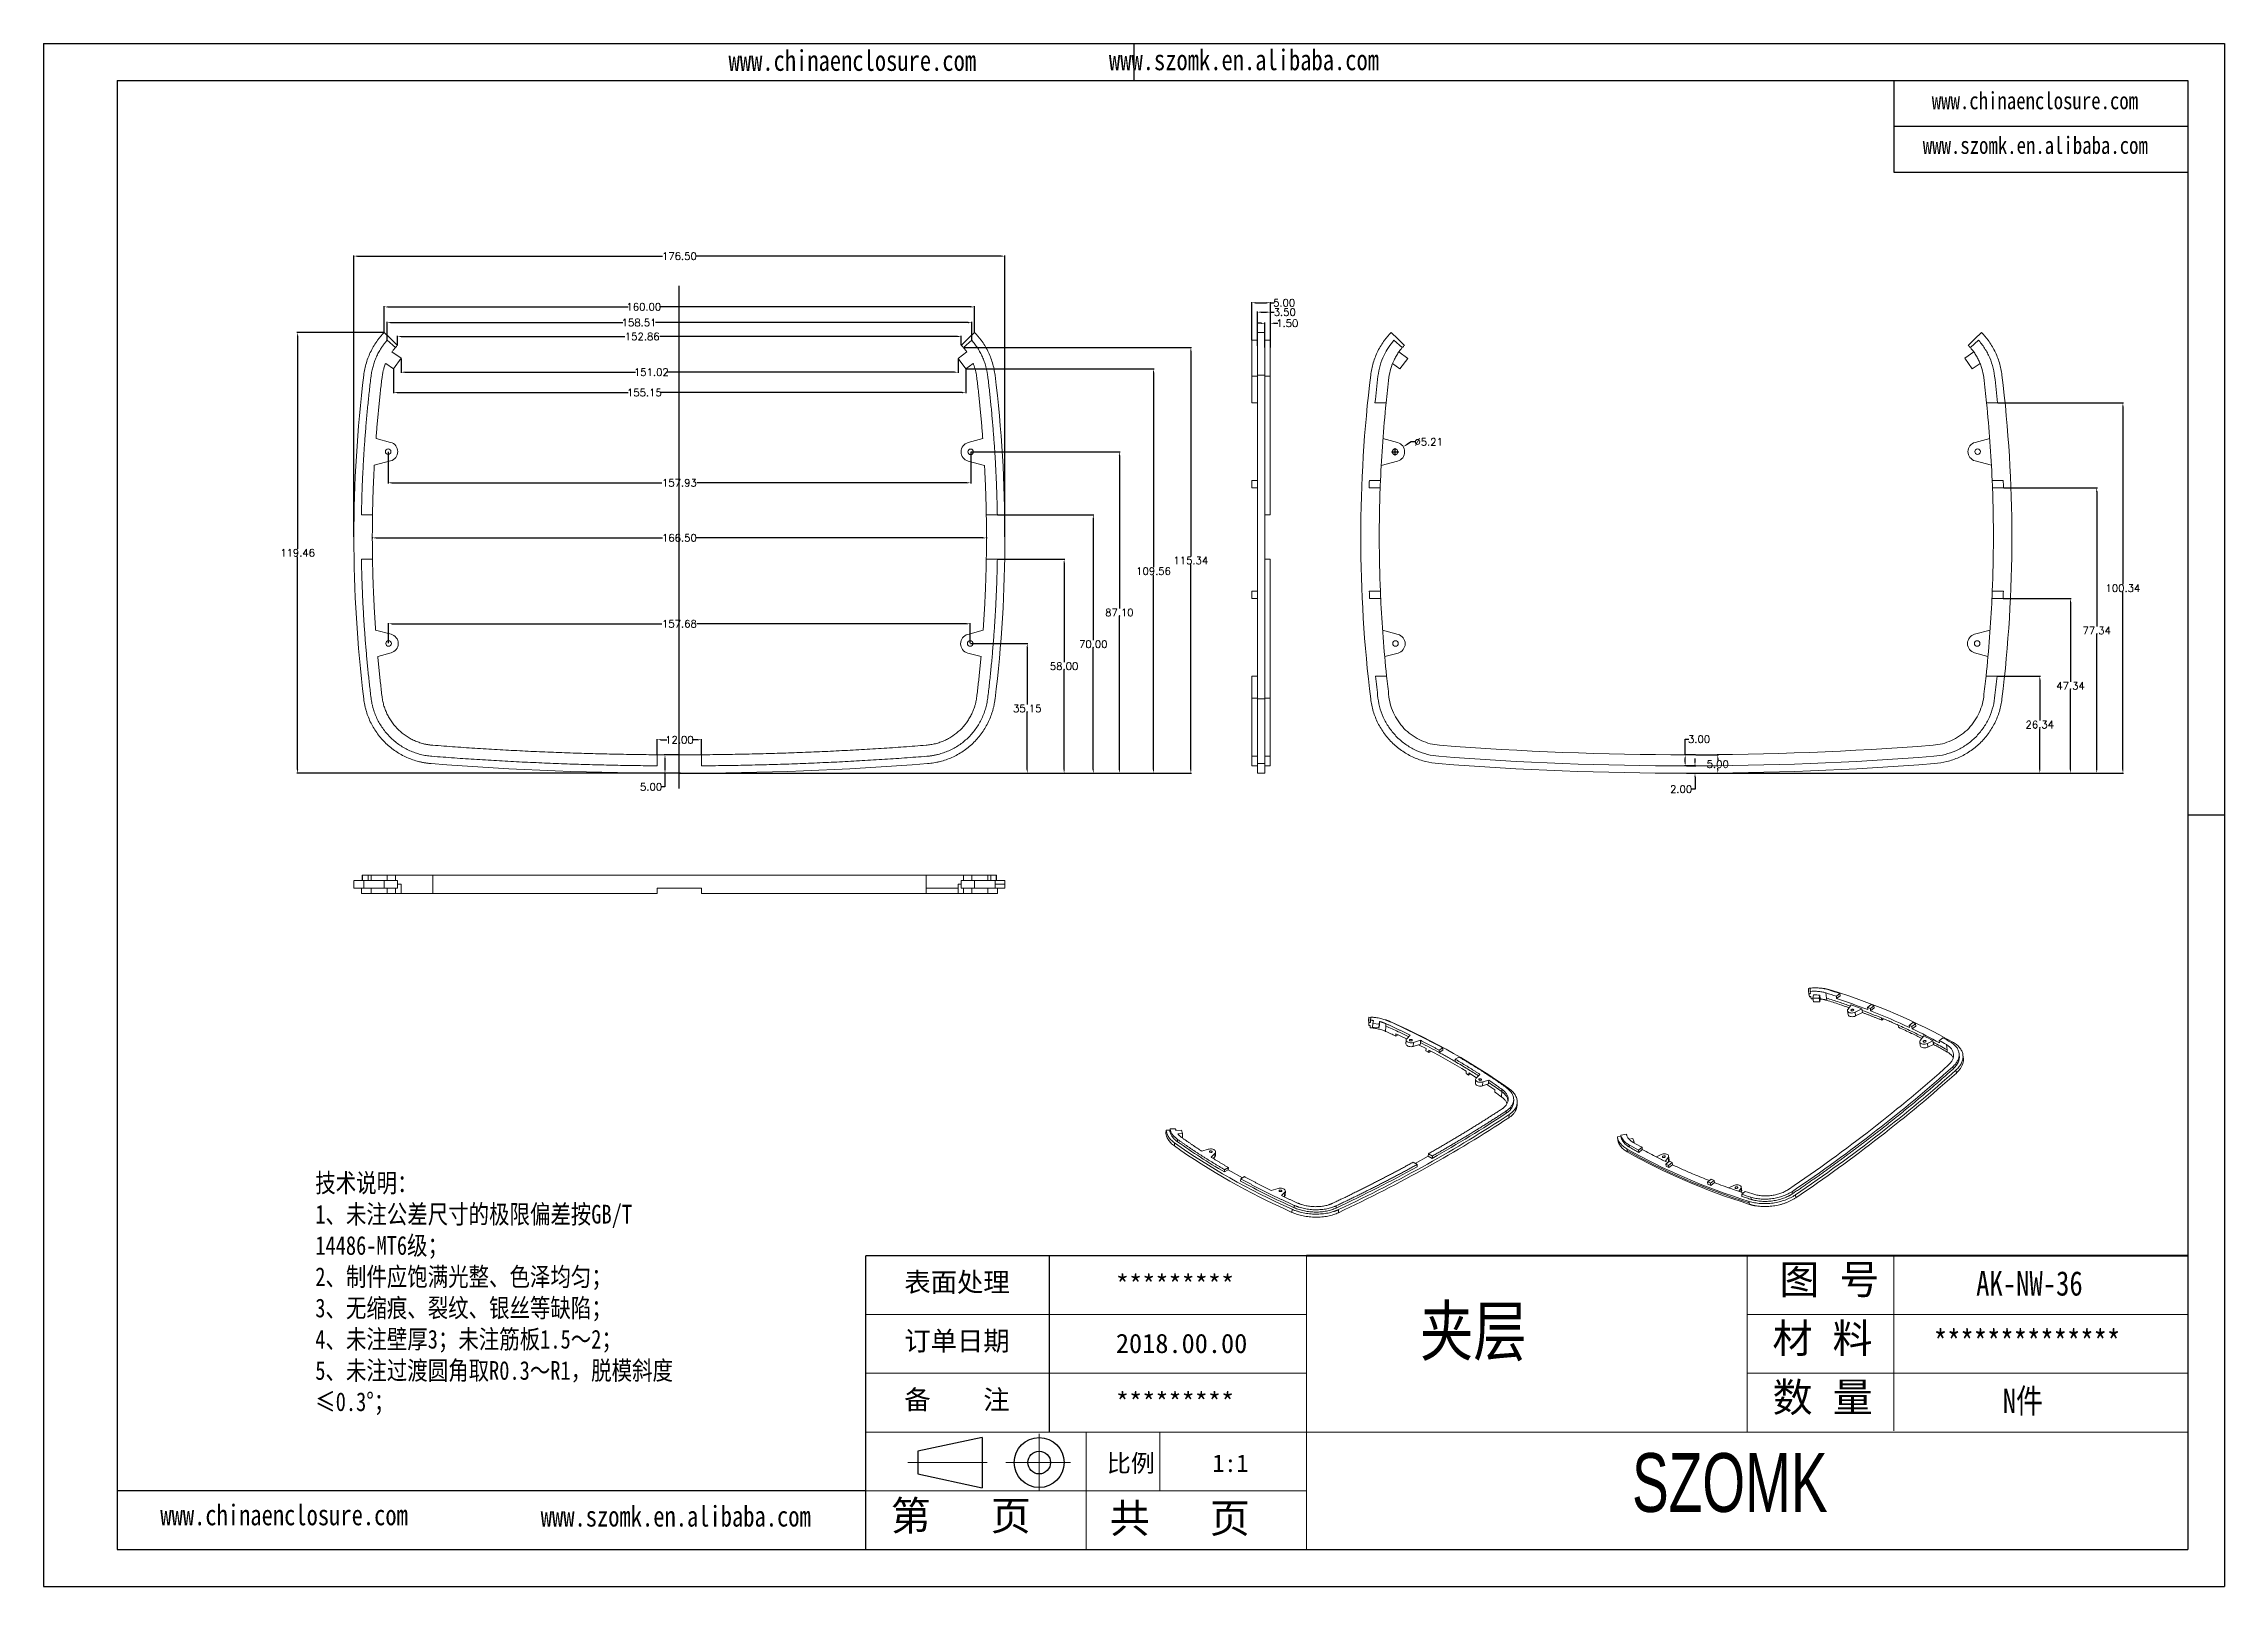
# Model space of a CAD drawing. Header units: inches. Extents: x 1813 to 4686, y 284 to 889.
# Drawn here: x 3725 to 4317, y 284 to 702 of the extents above; entities that cross this region are included whole.
import ezdxf

# ---------------------------------------------------------------- set-up
doc = ezdxf.new("R2010")
doc.units = ezdxf.units.IN
doc.header["$LTSCALE"] = 15
doc.linetypes.add('CENTER2', pattern=[28.575, 19.05, -3.175, 3.175, -3.175])
doc.linetypes.add('CENTERX2', pattern=[101.6, 63.5, -12.7, 12.7, -12.7])
doc.layers.add('文字', color=81, linetype='Continuous')
for name, color, linetype, lineweight in [('粗实线', 7, 'Continuous', 30), ('细实线', 3, 'Continuous', 9), ('细点划线', 2, 'CENTER2', 9)]:
    doc.layers.add(name, color=color, linetype=linetype, lineweight=lineweight)
doc.styles.get("Standard").update_dxf_attribs({"font": 'txt', "bigfont": 'gbcbig.shx'})
doc.styles.add('宋体', font='', dxfattribs={"width": 0.8, "height": 3.5})
doc.styles.add('长仿宋', font='', dxfattribs={"width": 0.7, "height": 4})
doc.styles.get('宋体').set_extended_font_data('SimSun')
doc.styles.get('长仿宋').set_extended_font_data('SimSun')
doc.dimstyles.new('2.5', dxfattribs={"dimtxt": 2, "dimasz": 1, "dimexe": 0.18, "dimexo": 0.0625, "dimgap": 0.09, "dimtad": 0, "dimtih": 1, "dimtoh": 1, "dimzin": 0, "dimdsep": 46, "dimtxsty": 'Standard', "dimcen": 1, "dimadec": 0, "dimazin": 2, "dimtfac": 1, "dimtofl": 0, "dimtmove": 0, "dimatfit": 3, "dimfxl": 1, "dimtolj": 1, "dimtzin": 0, "dimarcsym": 0})

msp = doc.modelspace()

# ---------------------------------------------------------------- texts
at = {"char_height": 5.23729, "width": 2976.61369, "attachment_point": 1}
for s, insert in [('{\\fSimHei|b0|i0|c134|p49;表面处理}', (3958.634, 369.342)), ('{\\fSimHei|b0|i0|c134|p49;*********}', (4015.996, 368.668)), ('{\\fSimHei|b0|i0|c134|p49;订单日期}', (3958.634, 353.416)), ('{\\fSimHei|b0|i0|c134|p49;2018.00.00}', (4015.996, 352.743)), ('{\\fSimHei|b0|i0|c134|p49;备    注}', (3958.634, 337.491)), ('{\\fSimHei|b0|i0|c134|p49;*********}', (4015.996, 336.818))]:
    msp.add_mtext(s, dxfattribs=dict(at, insert=insert))
at = {"layer": '文字', "color": 0, "attachment_point": 1, "style": '宋体'}
for s, insert, char_height, width in [('www.chinaenclosure.com', (3910.987, 700.548), 5.60569, 98.48655), ('www.szomk.en.alibaba.com', (4014.119, 700.727), 5.60569, 98.48655), ('www.chinaenclosure.com', (4237.197, 689.215), 4.67141, 82.07212), ('www.szomk.en.alibaba.com', (4234.756, 677.118), 4.67141, 82.07212), ('{\\H1.111x;技术说明：\\P1、未注公差尺寸的极限偏差按GB/T 14486-MT6级；\\P2、制件应饱满光整、色泽均匀；\\P3、无缩痕、裂纹、银丝等缺陷；\\P4、未注壁厚3；未注筋板1.5～2；\\P5、未注过渡圆角取R0.3～R1，脱模斜度≤0.3%%D；}', (3798.948, 396.139), 4.57229, 102.98806), ('{\\H1.111x;AK-NW-36}', (4249.221, 369.701), 5.97197, 69.04266), ('夹层', (4098.432, 360.113), 13.271, 169.66547), ('{\\H1.111x;**************}', (4237.734, 353.776), 5.97197, 69.04266), ('{\\H1.111x;N件}', (4256.445, 337.851), 5.97197, 69.04266), ('www.chinaenclosure.com', (3756.932, 306.44), 5.60569, 98.48655), ('www.szomk.en.alibaba.com', (3860.064, 306.092), 5.60569, 98.48655)]:
    msp.add_mtext(s, dxfattribs=dict(at, insert=insert, char_height=char_height, width=width))
at = {"layer": '粗实线', "insert": (4155.931, 320.383), "char_height": 15.92525, "width": 178.5859, "attachment_point": 1, "style": '长仿宋'}
msp.add_mtext('{\\fSTXinwei|b0|i0|c134|p2;SZOMK}', dxfattribs=at)
at = {"layer": '细实线', "color": 7, "attachment_point": 1}
for s, insert, char_height, width in [('{\\fSimSun|b0|i0|c134|p54;图 号}', (4195.882, 371.444), 7.96262, 39.81312), ('{\\fSimSun|b0|i0|c134|p54;材 料   }', (4193.994, 355.518), 7.96262, 39.81312), ('{\\fSimSun|b0|i0|c134|p54;数 量}', (4194.033, 339.515), 7.96262, 35.97614), ('{\\fSimSun|b0|i0|c134|p54;比例}', (4013.541, 320.054), 4.77757, 20.97207), ('{\\fSimSun|b0|i0|c134|p54;1:1}', (4042.157, 320.054), 4.77757, 20.97207), ('{\\fSimSun|b0|i0|c134|p54;第   页}', (3954.948, 307.423), 7.96262, 59.71968), ('{\\fSimSun|b0|i0|c134|p54; 共   页}', (4008.942, 306.746), 7.96262, 59.71968)]:
    msp.add_mtext(s, dxfattribs=dict(at, insert=insert, char_height=char_height, width=width))

# ---------------------------------------------------------------- blocks, each defined once
blk = doc.blocks.new('*D332')
at = {"color": 0, "lineweight": -2}
for p, q in [((3809.41, 568.67), (3809.41, 644.92)), ((3810.41, 644.74), (3893.07, 644.74)), ((3984.91, 644.74), (3902.25, 644.74)), ((3985.91, 568.67), (3985.91, 644.92))]:
    blk.add_line(p, q, dxfattribs=at)
at = {"color": 0}
for points in [[(3810.41, 644.9), (3810.41, 644.57), (3809.41, 644.74)], [(3984.91, 644.9), (3984.91, 644.57), (3985.91, 644.74)]]:
    blk.add_solid(points, dxfattribs=at)
at = {"layer": 'Defpoints', "color": 0}
for p in [(3985.91, 644.74), (3809.41, 568.61), (3985.91, 568.61)]:
    blk.add_point(p, dxfattribs=at)
at = {"color": 0, "insert": (3897.66, 644.74), "char_height": 2, "attachment_point": 5}
blk.add_mtext('\\A1;176.50', dxfattribs=at)
blk = doc.blocks.new('*D333')
at = {"color": 0, "lineweight": -2}
for p, q in [((3822.19, 616.99), (3822.19, 613.1)), ((3973.2, 616.9), (3973.2, 613.1)), ((3823.19, 613.28), (3885.79, 613.28)), ((3972.2, 613.28), (3894.31, 613.28))]:
    blk.add_line(p, q, dxfattribs=at)
at = {"color": 0}
for points in [[(3823.19, 613.45), (3823.19, 613.12), (3822.19, 613.28)], [(3972.2, 613.45), (3972.2, 613.12), (3973.2, 613.28)]]:
    blk.add_solid(points, dxfattribs=at)
at = {"layer": 'Defpoints', "color": 0}
for p in [(3822.19, 617.05), (3973.2, 616.96), (3973.2, 613.28)]:
    blk.add_point(p, dxfattribs=at)
at = {"color": 0, "insert": (3890.05, 613.28), "char_height": 2, "attachment_point": 5}
blk.add_mtext('\\A1;151.02', dxfattribs=at)
blk = doc.blocks.new('*D334')
at = {"color": 0, "lineweight": -2}
for p, q in [((3821.23, 620.62), (3821.23, 623.13)), ((3822.23, 622.95), (3882.83, 622.95)), ((3973.09, 622.95), (3892.34, 622.95)), ((3974.09, 620.62), (3974.09, 623.13))]:
    blk.add_line(p, q, dxfattribs=at)
at = {"color": 0}
for points in [[(3822.23, 623.12), (3822.23, 622.78), (3821.23, 622.95)], [(3973.09, 623.12), (3973.09, 622.78), (3974.09, 622.95)]]:
    blk.add_solid(points, dxfattribs=at)
at = {"layer": 'Defpoints', "color": 0}
for p in [(3821.23, 622.95), (3821.23, 620.56), (3974.09, 620.56)]:
    blk.add_point(p, dxfattribs=at)
at = {"color": 0, "insert": (3887.58, 622.95), "char_height": 2, "attachment_point": 5}
blk.add_mtext('\\A1;152.86', dxfattribs=at)
blk = doc.blocks.new('*D335')
at = {"color": 0, "lineweight": -2}
for p, q in [((3818.41, 621.99), (3818.41, 626.9)), ((3819.41, 626.72), (3882.32, 626.72)), ((3975.91, 626.72), (3891.17, 626.72)), ((3976.91, 621.99), (3976.91, 626.9))]:
    blk.add_line(p, q, dxfattribs=at)
at = {"color": 0}
for points in [[(3819.41, 626.89), (3819.41, 626.55), (3818.41, 626.72)], [(3975.91, 626.89), (3975.91, 626.55), (3976.91, 626.72)]]:
    blk.add_solid(points, dxfattribs=at)
at = {"layer": 'Defpoints', "color": 0}
for p in [(3976.91, 626.72), (3818.41, 621.93), (3976.91, 621.93)]:
    blk.add_point(p, dxfattribs=at)
at = {"color": 0, "insert": (3886.74, 626.72), "char_height": 2, "attachment_point": 5}
blk.add_mtext('\\A1;158.51', dxfattribs=at)
blk = doc.blocks.new('*D336')
at = {"color": 0, "lineweight": -2}
for p, q in [((3817.66, 624.13), (3817.66, 631.16)), ((3818.66, 630.98), (3883.76, 630.98)), ((3976.66, 630.98), (3892.28, 630.98)), ((3977.66, 624.13), (3977.66, 631.16))]:
    blk.add_line(p, q, dxfattribs=at)
at = {"color": 0}
for points in [[(3818.66, 631.14), (3818.66, 630.81), (3817.66, 630.98)], [(3976.66, 631.14), (3976.66, 630.81), (3977.66, 630.98)]]:
    blk.add_solid(points, dxfattribs=at)
at = {"layer": 'Defpoints', "color": 0}
for p in [(3977.66, 630.98), (3817.66, 624.06), (3977.66, 624.06)]:
    blk.add_point(p, dxfattribs=at)
at = {"color": 0, "insert": (3888.02, 630.98), "char_height": 2, "attachment_point": 5}
blk.add_mtext('\\A1;160.00', dxfattribs=at)
blk = doc.blocks.new('*D337')
at = {"color": 0, "lineweight": -2}
for p, q in [((3820.17, 614.13), (3820.17, 607.57)), ((3975.32, 614.11), (3975.32, 607.57)), ((3821.17, 607.75), (3883.75, 607.75)), ((3974.32, 607.75), (3892.6, 607.75))]:
    blk.add_line(p, q, dxfattribs=at)
at = {"color": 0}
for points in [[(3821.17, 607.92), (3821.17, 607.59), (3820.17, 607.75)], [(3974.32, 607.92), (3974.32, 607.59), (3975.32, 607.75)]]:
    blk.add_solid(points, dxfattribs=at)
at = {"layer": 'Defpoints', "color": 0}
for p in [(3820.17, 614.19), (3975.32, 614.17), (3975.32, 607.75)]:
    blk.add_point(p, dxfattribs=at)
at = {"color": 0, "insert": (3888.17, 607.75), "char_height": 2, "attachment_point": 5}
blk.add_mtext('\\A1;155.15', dxfattribs=at)
blk = doc.blocks.new('*D338')
at = {"color": 0, "lineweight": -2}
for p, q in [((3818.69, 591.7), (3818.69, 583.14)), ((3976.63, 591.64), (3976.63, 583.14)), ((3819.69, 583.32), (3892.91, 583.32)), ((3975.63, 583.32), (3902.42, 583.32))]:
    blk.add_line(p, q, dxfattribs=at)
at = {"color": 0}
for points in [[(3819.69, 583.49), (3819.69, 583.16), (3818.69, 583.32)], [(3975.63, 583.49), (3975.63, 583.16), (3976.63, 583.32)]]:
    blk.add_solid(points, dxfattribs=at)
at = {"layer": 'Defpoints', "color": 0}
for p in [(3818.69, 591.76), (3976.63, 591.71), (3976.63, 583.32)]:
    blk.add_point(p, dxfattribs=at)
at = {"color": 0, "insert": (3897.66, 583.32), "char_height": 2, "attachment_point": 5}
blk.add_mtext('\\A1;157.93', dxfattribs=at)
blk = doc.blocks.new('*D339')
at = {"color": 0, "lineweight": -2}
for p, q in [((3814.41, 568.55), (3814.41, 568.21)), ((3815.41, 568.39), (3893.07, 568.39)), ((3979.91, 568.39), (3902.25, 568.39)), ((3980.91, 568.55), (3980.91, 568.21))]:
    blk.add_line(p, q, dxfattribs=at)
at = {"color": 0}
for points in [[(3815.41, 568.55), (3815.41, 568.22), (3814.41, 568.39)], [(3979.91, 568.55), (3979.91, 568.22), (3980.91, 568.39)]]:
    blk.add_solid(points, dxfattribs=at)
at = {"layer": 'Defpoints', "color": 0}
for p in [(3814.41, 568.61), (3980.91, 568.61), (3980.91, 568.39)]:
    blk.add_point(p, dxfattribs=at)
at = {"color": 0, "insert": (3897.66, 568.39), "char_height": 2, "attachment_point": 5}
blk.add_mtext('\\A1;166.50', dxfattribs=at)
blk = doc.blocks.new('*D340')
at = {"color": 0, "lineweight": -2}
for p, q in [((3891.66, 509.69), (3891.66, 513.87)), ((3892.66, 513.69), (3894.24, 513.69)), ((3902.66, 513.69), (3901.08, 513.69)), ((3903.66, 509.69), (3903.66, 513.87))]:
    blk.add_line(p, q, dxfattribs=at)
at = {"color": 0}
for points in [[(3892.66, 513.86), (3892.66, 513.53), (3891.66, 513.69)], [(3902.66, 513.86), (3902.66, 513.53), (3903.66, 513.69)]]:
    blk.add_solid(points, dxfattribs=at)
at = {"layer": 'Defpoints', "color": 0}
for p in [(3891.66, 509.63), (3903.66, 513.69), (3903.66, 509.63)]:
    blk.add_point(p, dxfattribs=at)
at = {"color": 0, "insert": (3897.66, 513.69), "char_height": 2, "attachment_point": 5}
blk.add_mtext('\\A1;12.00', dxfattribs=at)
blk = doc.blocks.new('*D341')
at = {"color": 0, "lineweight": -2}
for p, q in [((3818.82, 539.82), (3818.82, 545.3)), ((3819.82, 545.12), (3892.9, 545.12)), ((3975.5, 545.12), (3902.42, 545.12)), ((3976.5, 539.82), (3976.5, 545.3))]:
    blk.add_line(p, q, dxfattribs=at)
at = {"color": 0}
for points in [[(3819.82, 545.28), (3819.82, 544.95), (3818.82, 545.12)], [(3975.5, 545.28), (3975.5, 544.95), (3976.5, 545.12)]]:
    blk.add_solid(points, dxfattribs=at)
at = {"layer": 'Defpoints', "color": 0}
for p in [(3976.5, 545.12), (3818.82, 539.76), (3976.5, 539.76)]:
    blk.add_point(p, dxfattribs=at)
at = {"color": 0, "insert": (3897.66, 545.12), "char_height": 2, "attachment_point": 5}
blk.add_mtext('\\A1;157.68', dxfattribs=at)
blk = doc.blocks.new('*D342')
at = {"color": 0, "lineweight": -2}
for p, q in [((3897.6, 509.61), (3893.57, 509.61)), ((3893.75, 508.61), (3893.75, 505.61)), ((3897.6, 504.61), (3893.57, 504.61)), ((3893.75, 504.61), (3893.75, 500.91)), ((3893.75, 500.91), (3892.75, 500.91))]:
    blk.add_line(p, q, dxfattribs=at)
at = {"color": 0}
for points in [[(3893.58, 508.61), (3893.92, 508.61), (3893.75, 509.61)], [(3893.58, 505.61), (3893.92, 505.61), (3893.75, 504.61)]]:
    blk.add_solid(points, dxfattribs=at)
at = {"layer": 'Defpoints', "color": 0}
for p in [(3897.66, 509.61), (3893.75, 504.61), (3897.66, 504.61)]:
    blk.add_point(p, dxfattribs=at)
at = {"color": 0, "insert": (3889.99, 500.91), "char_height": 2, "attachment_point": 5}
blk.add_mtext('\\A1;5.00', dxfattribs=at)
blk = doc.blocks.new('*D343')
at = {"color": 0, "lineweight": -2}
for p, q in [((3976.56, 539.76), (3992.15, 539.76)), ((3991.97, 538.76), (3991.97, 523.27)), ((3991.97, 505.61), (3991.97, 521.09)), ((3897.72, 504.61), (3992.15, 504.61))]:
    blk.add_line(p, q, dxfattribs=at)
at = {"color": 0}
for points in [[(3991.8, 538.76), (3992.13, 538.76), (3991.97, 539.76)], [(3991.8, 505.61), (3992.13, 505.61), (3991.97, 504.61)]]:
    blk.add_solid(points, dxfattribs=at)
at = {"layer": 'Defpoints', "color": 0}
for p in [(3976.5, 539.76), (3991.97, 539.76), (3897.66, 504.61)]:
    blk.add_point(p, dxfattribs=at)
at = {"color": 0, "insert": (3991.97, 522.18), "char_height": 2, "attachment_point": 5}
blk.add_mtext('\\A1;35.15', dxfattribs=at)
blk = doc.blocks.new('*D344')
at = {"color": 0, "lineweight": -2}
for p, q in [((3983.92, 562.61), (4002.14, 562.61)), ((4001.96, 561.61), (4001.96, 534.7)), ((4001.96, 505.61), (4001.96, 532.52)), ((3897.79, 504.61), (4002.14, 504.61))]:
    blk.add_line(p, q, dxfattribs=at)
at = {"color": 0}
for points in [[(4001.79, 561.61), (4002.13, 561.61), (4001.96, 562.61)], [(4001.79, 505.61), (4002.13, 505.61), (4001.96, 504.61)]]:
    blk.add_solid(points, dxfattribs=at)
at = {"layer": 'Defpoints', "color": 0}
for p in [(3983.86, 562.61), (4001.96, 562.61), (3897.72, 504.61)]:
    blk.add_point(p, dxfattribs=at)
at = {"color": 0, "insert": (4001.96, 533.61), "char_height": 2, "attachment_point": 5}
blk.add_mtext('\\A1;58.00', dxfattribs=at)
blk = doc.blocks.new('*D345')
at = {"color": 0, "lineweight": -2}
for p, q in [((3983.92, 574.61), (4010.05, 574.61)), ((4009.87, 573.61), (4009.87, 540.7)), ((4009.87, 505.61), (4009.87, 538.52)), ((3897.85, 504.61), (4010.05, 504.61))]:
    blk.add_line(p, q, dxfattribs=at)
at = {"color": 0}
for points in [[(4009.7, 573.61), (4010.04, 573.61), (4009.87, 574.61)], [(4009.7, 505.61), (4010.04, 505.61), (4009.87, 504.61)]]:
    blk.add_solid(points, dxfattribs=at)
at = {"layer": 'Defpoints', "color": 0}
for p in [(3983.86, 574.61), (4009.87, 574.61), (3897.79, 504.61)]:
    blk.add_point(p, dxfattribs=at)
at = {"color": 0, "insert": (4009.87, 539.61), "char_height": 2, "attachment_point": 5}
blk.add_mtext('\\A1;70.00', dxfattribs=at)
blk = doc.blocks.new('*D346')
at = {"color": 0, "lineweight": -2}
for p, q in [((3976.69, 591.71), (4017.12, 591.71)), ((4016.94, 590.71), (4016.94, 549.25)), ((4016.94, 505.61), (4016.94, 547.07)), ((3897.91, 504.61), (4017.12, 504.61))]:
    blk.add_line(p, q, dxfattribs=at)
at = {"color": 0}
for points in [[(4016.78, 590.71), (4017.11, 590.71), (4016.94, 591.71)], [(4016.78, 505.61), (4017.11, 505.61), (4016.94, 504.61)]]:
    blk.add_solid(points, dxfattribs=at)
at = {"layer": 'Defpoints', "color": 0}
for p in [(3976.63, 591.71), (4016.94, 591.71), (3897.85, 504.61)]:
    blk.add_point(p, dxfattribs=at)
at = {"color": 0, "insert": (4016.94, 548.16), "char_height": 2, "attachment_point": 5}
blk.add_mtext('\\A1;87.10', dxfattribs=at)
blk = doc.blocks.new('*D347')
at = {"color": 0, "lineweight": -2}
for p, q in [((3975.38, 614.17), (4026.38, 614.17)), ((4026.2, 613.17), (4026.2, 560.48)), ((4026.2, 505.61), (4026.2, 558.3)), ((3897.97, 504.61), (4026.38, 504.61))]:
    blk.add_line(p, q, dxfattribs=at)
at = {"color": 0}
for points in [[(4026.03, 613.17), (4026.37, 613.17), (4026.2, 614.17)], [(4026.03, 505.61), (4026.37, 505.61), (4026.2, 504.61)]]:
    blk.add_solid(points, dxfattribs=at)
at = {"layer": 'Defpoints', "color": 0}
for p in [(3975.32, 614.17), (3897.91, 504.61), (4026.2, 504.61)]:
    blk.add_point(p, dxfattribs=at)
at = {"color": 0, "insert": (4026.2, 559.39), "char_height": 2, "attachment_point": 5}
blk.add_mtext('\\A1;109.56', dxfattribs=at)
blk = doc.blocks.new('*D348')
at = {"color": 0, "lineweight": -2}
for p, q in [((3974.72, 619.95), (4036.5, 619.95)), ((4036.32, 618.95), (4036.32, 563.37)), ((4036.32, 505.61), (4036.32, 561.19)), ((3898.04, 504.61), (4036.5, 504.61))]:
    blk.add_line(p, q, dxfattribs=at)
at = {"color": 0}
for points in [[(4036.15, 618.95), (4036.49, 618.95), (4036.32, 619.95)], [(4036.15, 505.61), (4036.49, 505.61), (4036.32, 504.61)]]:
    blk.add_solid(points, dxfattribs=at)
at = {"layer": 'Defpoints', "color": 0}
for p in [(3974.66, 619.95), (3897.97, 504.61), (4036.32, 504.61)]:
    blk.add_point(p, dxfattribs=at)
at = {"color": 0, "insert": (4036.32, 562.28), "char_height": 2, "attachment_point": 5}
blk.add_mtext('\\A1;115.34', dxfattribs=at)
blk = doc.blocks.new('*D349')
at = {"color": 0, "lineweight": -2}
for p, q in [((3817.6, 624.06), (3793.98, 624.06)), ((3794.16, 623.06), (3794.16, 565.43)), ((3794.16, 505.61), (3794.16, 563.25)), ((3897.97, 504.61), (3793.98, 504.61))]:
    blk.add_line(p, q, dxfattribs=at)
at = {"color": 0}
for points in [[(3793.99, 623.06), (3794.32, 623.06), (3794.16, 624.06)], [(3793.99, 505.61), (3794.32, 505.61), (3794.16, 504.61)]]:
    blk.add_solid(points, dxfattribs=at)
at = {"layer": 'Defpoints', "color": 0}
for p in [(3794.16, 624.06), (3817.66, 624.06), (3898.04, 504.61)]:
    blk.add_point(p, dxfattribs=at)
at = {"color": 0, "insert": (3794.16, 564.34), "char_height": 2, "attachment_point": 5}
blk.add_mtext('\\A1;119.46', dxfattribs=at)
blk = doc.blocks.new('*D350')
at = {"color": 0, "lineweight": -2}
for p, q in [((4052.87, 621.99), (4052.87, 632.29)), ((4053.87, 632.11), (4056.87, 632.11)), ((4057.87, 621.99), (4057.87, 632.29)), ((4057.87, 632.11), (4058.87, 632.11))]:
    blk.add_line(p, q, dxfattribs=at)
at = {"color": 0}
for points in [[(4053.87, 632.28), (4053.87, 631.94), (4052.87, 632.11)], [(4056.87, 632.28), (4056.87, 631.94), (4057.87, 632.11)]]:
    blk.add_solid(points, dxfattribs=at)
at = {"layer": 'Defpoints', "color": 0}
for p in [(4057.87, 632.11), (4052.87, 621.93), (4057.87, 621.93)]:
    blk.add_point(p, dxfattribs=at)
at = {"color": 0, "insert": (4061.62, 632.11), "char_height": 2, "attachment_point": 5}
blk.add_mtext('\\A1;5.00', dxfattribs=at)
blk = doc.blocks.new('*D351')
at = {"color": 0, "lineweight": -2}
for p, q in [((4056.37, 619.94), (4056.37, 626.72)), ((4057.87, 619.94), (4057.87, 626.72)), ((4055.37, 626.54), (4054.37, 626.54)), ((4058.87, 626.54), (4059.87, 626.54))]:
    blk.add_line(p, q, dxfattribs=at)
at = {"color": 0}
for points in [[(4055.37, 626.71), (4055.37, 626.37), (4056.37, 626.54)], [(4058.87, 626.71), (4058.87, 626.37), (4057.87, 626.54)]]:
    blk.add_solid(points, dxfattribs=at)
at = {"layer": 'Defpoints', "color": 0}
for p in [(4057.87, 626.54), (4056.37, 619.88), (4057.87, 619.88)]:
    blk.add_point(p, dxfattribs=at)
at = {"color": 0, "insert": (4062.46, 626.54), "char_height": 2, "attachment_point": 5}
blk.add_mtext('\\A1;1.50', dxfattribs=at)
blk = doc.blocks.new('*D352')
at = {"color": 0, "lineweight": -2}
for p, q in [((4054.37, 620.4), (4054.37, 629.73)), ((4055.37, 629.55), (4056.87, 629.55)), ((4057.87, 620.4), (4057.87, 629.73)), ((4057.87, 629.55), (4058.87, 629.55))]:
    blk.add_line(p, q, dxfattribs=at)
at = {"color": 0}
for points in [[(4055.37, 629.72), (4055.37, 629.39), (4054.37, 629.55)], [(4056.87, 629.72), (4056.87, 629.39), (4057.87, 629.55)]]:
    blk.add_solid(points, dxfattribs=at)
at = {"layer": 'Defpoints', "color": 0}
for p in [(4057.87, 629.55), (4054.37, 620.34), (4057.87, 620.34)]:
    blk.add_point(p, dxfattribs=at)
at = {"color": 0, "insert": (4061.79, 629.55), "char_height": 2, "attachment_point": 5}
blk.add_mtext('\\A1;3.50', dxfattribs=at)
blk = doc.blocks.new('*D354')
at = {"color": 0, "lineweight": -2}
for p, q in [((4254.98, 530.95), (4266.65, 530.95)), ((4266.47, 529.95), (4266.47, 518.87)), ((4266.47, 505.61), (4266.47, 516.69)), ((4170.71, 504.61), (4266.65, 504.61))]:
    blk.add_line(p, q, dxfattribs=at)
at = {"color": 0}
for points in [[(4266.31, 529.95), (4266.64, 529.95), (4266.47, 530.95)], [(4266.31, 505.61), (4266.64, 505.61), (4266.47, 504.61)]]:
    blk.add_solid(points, dxfattribs=at)
at = {"layer": 'Defpoints', "color": 0}
for p in [(4254.92, 530.95), (4266.47, 530.95), (4170.65, 504.61)]:
    blk.add_point(p, dxfattribs=at)
at = {"color": 0, "insert": (4266.47, 517.78), "char_height": 2, "attachment_point": 5}
blk.add_mtext('\\A1;26.34', dxfattribs=at)
blk = doc.blocks.new('*D355')
at = {"color": 0, "lineweight": -2}
for p, q in [((4256.57, 551.95), (4275, 551.95)), ((4274.82, 550.95), (4274.82, 529.37)), ((4274.82, 505.61), (4274.82, 527.19)), ((4170.77, 504.61), (4275, 504.61))]:
    blk.add_line(p, q, dxfattribs=at)
at = {"color": 0}
for points in [[(4274.66, 550.95), (4274.99, 550.95), (4274.82, 551.95)], [(4274.66, 505.61), (4274.99, 505.61), (4274.82, 504.61)]]:
    blk.add_solid(points, dxfattribs=at)
at = {"layer": 'Defpoints', "color": 0}
for p in [(4256.51, 551.95), (4274.82, 551.95), (4170.71, 504.61)]:
    blk.add_point(p, dxfattribs=at)
at = {"color": 0, "insert": (4274.82, 528.28), "char_height": 2, "attachment_point": 5}
blk.add_mtext('\\A1;47.34', dxfattribs=at)
blk = doc.blocks.new('*D356')
at = {"color": 0, "lineweight": -2}
for p, q in [((4256.71, 581.95), (4282.08, 581.95)), ((4281.9, 580.95), (4281.9, 544.37)), ((4281.9, 505.61), (4281.9, 542.19)), ((4170.83, 504.61), (4282.08, 504.61))]:
    blk.add_line(p, q, dxfattribs=at)
at = {"color": 0}
for points in [[(4281.74, 580.95), (4282.07, 580.95), (4281.9, 581.95)], [(4281.74, 505.61), (4282.07, 505.61), (4281.9, 504.61)]]:
    blk.add_solid(points, dxfattribs=at)
at = {"layer": 'Defpoints', "color": 0}
for p in [(4256.65, 581.95), (4281.9, 581.95), (4170.77, 504.61)]:
    blk.add_point(p, dxfattribs=at)
at = {"color": 0, "insert": (4281.9, 543.28), "char_height": 2, "attachment_point": 5}
blk.add_mtext('\\A1;77.34', dxfattribs=at)
blk = doc.blocks.new('*D357')
at = {"color": 0, "lineweight": -2}
for p, q in [((4255.12, 604.95), (4289.18, 604.95)), ((4289, 603.95), (4289, 555.87)), ((4289, 505.61), (4289, 553.69)), ((4170.9, 504.61), (4289.18, 504.61))]:
    blk.add_line(p, q, dxfattribs=at)
at = {"color": 0}
for points in [[(4288.84, 603.95), (4289.17, 603.95), (4289, 604.95)], [(4288.84, 505.61), (4289.17, 505.61), (4289, 504.61)]]:
    blk.add_solid(points, dxfattribs=at)
at = {"layer": 'Defpoints', "color": 0}
for p in [(4255.05, 604.95), (4289, 604.95), (4170.83, 504.61)]:
    blk.add_point(p, dxfattribs=at)
at = {"color": 0, "insert": (4289, 554.78), "char_height": 2, "attachment_point": 5}
blk.add_mtext('\\A1;100.34', dxfattribs=at)
blk = doc.blocks.new('*D358')
at = {"color": 0, "lineweight": -2}
for p, q in [((4173, 507.61), (4173, 508.61)), ((4170.71, 506.61), (4173.18, 506.61)), ((4170.96, 504.61), (4173.18, 504.61)), ((4173, 503.61), (4173, 500.28)), ((4173, 500.28), (4172, 500.28))]:
    blk.add_line(p, q, dxfattribs=at)
at = {"color": 0}
for points in [[(4172.83, 507.61), (4173.16, 507.61), (4173, 506.61)], [(4172.83, 503.61), (4173.16, 503.61), (4173, 504.61)]]:
    blk.add_solid(points, dxfattribs=at)
at = {"layer": 'Defpoints', "color": 0}
for p in [(4170.65, 506.61), (4170.9, 504.61), (4173, 506.61)]:
    blk.add_point(p, dxfattribs=at)
at = {"color": 0, "insert": (4169.24, 500.28), "char_height": 2, "attachment_point": 5}
blk.add_mtext('\\A1;2.00', dxfattribs=at)
blk = doc.blocks.new('*D359')
at = {"color": 0, "lineweight": -2}
for p, q in [((4090.68, 591.71), (4092.68, 591.71)), ((4091.68, 590.71), (4091.68, 592.71)), ((4096.03, 594.39), (4094.75, 593.6)), ((4097.03, 594.39), (4096.03, 594.39))]:
    blk.add_line(p, q, dxfattribs=at)
at = {"color": 0}
blk.add_solid([(4094.66, 593.74), (4094.84, 593.45), (4093.9, 593.07)], dxfattribs=at)
at = {"layer": 'Defpoints', "color": 0}
for p in [(4093.9, 593.07), (4089.46, 590.34)]:
    blk.add_point(p, dxfattribs=at)
at = {"color": 0, "insert": (4100.79, 594.39), "char_height": 2, "attachment_point": 5}
blk.add_mtext('\\A1;∅5.21', dxfattribs=at)
blk = doc.blocks.new('*D360')
at = {"color": 0, "lineweight": -2}
for p, q in [((4173.22, 509.61), (4179.35, 509.61)), ((4179.17, 508.61), (4179.17, 508.2)), ((4173.24, 504.61), (4179.35, 504.61)), ((4179.17, 505.61), (4179.17, 506.02))]:
    blk.add_line(p, q, dxfattribs=at)
at = {"color": 0}
for points in [[(4179.01, 508.61), (4179.34, 508.61), (4179.17, 509.61)], [(4179.01, 505.61), (4179.34, 505.61), (4179.17, 504.61)]]:
    blk.add_solid(points, dxfattribs=at)
at = {"layer": 'Defpoints', "color": 0}
for p in [(4173.16, 509.61), (4179.17, 509.61), (4173.18, 504.61)]:
    blk.add_point(p, dxfattribs=at)
at = {"color": 0, "insert": (4179.17, 507.11), "char_height": 2, "attachment_point": 5}
blk.add_mtext('\\A1;5.00', dxfattribs=at)
blk = doc.blocks.new('*D361')
at = {"color": 0, "lineweight": -2}
for p, q in [((4173.1, 509.61), (4170.15, 509.61)), ((4170.33, 509.61), (4170.33, 513.84)), ((4170.33, 513.84), (4171.33, 513.84)), ((4170.33, 507.61), (4170.33, 508.61)), ((4173.11, 506.61), (4170.15, 506.61))]:
    blk.add_line(p, q, dxfattribs=at)
at = {"color": 0}
for points in [[(4170.17, 508.61), (4170.5, 508.61), (4170.33, 509.61)], [(4170.17, 507.61), (4170.5, 507.61), (4170.33, 506.61)]]:
    blk.add_solid(points, dxfattribs=at)
at = {"layer": 'Defpoints', "color": 0}
for p in [(4170.33, 509.61), (4173.16, 509.61), (4173.18, 506.61)]:
    blk.add_point(p, dxfattribs=at)
at = {"color": 0, "insert": (4174.09, 513.84), "char_height": 2, "attachment_point": 5}
blk.add_mtext('\\A1;3.00', dxfattribs=at)

# ---------------------------------------------------------------- dimensions: what is measured, and where the dimension line sits
for base, p1, p2, picture, middle in [((3985.91, 644.737), (3809.41, 568.609), (3985.91, 568.609), '*D332', (3897.66, 644.737)), ((3976.62986, 583.32412), (3818.69493, 591.76051), (3976.62986, 591.7058), '*D338', (3897.66239, 583.32412)), ((3980.911, 568.385), (3814.41, 568.609), (3980.911, 568.609), '*D339', (3897.66, 568.385)), ((3976.502, 545.117), (3818.819, 539.761), (3976.502, 539.761), '*D341', (3897.66, 545.117)), ((3903.66, 513.695), (3891.66, 509.63), (3903.66, 509.63), '*D340', (3897.66, 513.695))]:
    dim = msp.add_linear_dim(base=base, p1=p1, p2=p2, dimstyle='2.5')
    dim.commit()
    dim.dimension.update_dxf_attribs({"geometry": picture, "text_midpoint": middle})
for base, p1, p2, picture, middle in [((4057.866, 632.111), (4052.866, 621.93), (4057.866, 621.93), '*D350', (4061.623, 632.111)), ((3977.66, 630.978), (3817.66, 624.064), (3977.66, 624.064), '*D336', (3888.02, 630.978)), ((3976.9133, 626.7214), (3818.4076, 621.9304), (3976.9133, 621.9303), '*D335', (3886.7429, 626.7214)), ((4057.866, 629.553), (4054.366, 620.336), (4057.866, 620.336), '*D352', (4061.79, 629.553)), ((4057.866, 626.538), (4056.366, 619.879), (4057.866, 619.879), '*D351', (4062.456, 626.538)), ((3821.229, 622.95), (3974.092, 620.562), (3821.229, 620.562), '*D334', (3887.582, 622.95)), ((3973.203, 613.285), (3822.185, 617.051), (3973.203, 616.959), '*D333', (3890.05, 613.285)), ((3975.321, 607.752), (3820.173, 614.188), (3975.321, 614.173), '*D337', (3888.173, 607.752))]:
    dim = msp.add_linear_dim(base=base, p1=p1, p2=p2, dimstyle='2.5')
    dim.commit()
    dim.dimension.update_dxf_attribs({"geometry": picture, "text_midpoint": middle, "dimtype": 160})
for base, p1, p2, picture, middle in [((3794.1581, 624.0642), (3898.0355, 504.6089), (3817.6605, 624.0642), '*D349', (3794.1581, 564.3365)), ((4036.318, 504.609), (3974.659, 619.951), (3897.973, 504.609), '*D348', (4036.318, 562.28)), ((4026.199, 504.609), (3975.321, 614.173), (3897.91, 504.609), '*D347', (4026.199, 559.391)), ((4289.005, 604.951), (4170.835, 504.609), (4255.053, 604.951), '*D357', (4289.005, 554.78)), ((4016.943, 591.706), (3897.848, 504.609), (3976.63, 591.706), '*D346', (4016.943, 548.157)), ((4281.904, 581.951), (4170.772, 504.609), (4256.649, 581.951), '*D356', (4281.904, 543.28)), ((4009.87, 574.609), (3897.785, 504.609), (3983.86, 574.609), '*D345', (4009.87, 539.609)), ((4001.962, 562.609), (3897.723, 504.609), (3983.86, 562.609), '*D344', (4001.962, 533.609)), ((4274.823, 551.951), (4170.71, 504.609), (4256.51, 551.951), '*D355', (4274.823, 528.28)), ((3991.967, 539.761), (3897.66, 504.609), (3976.502, 539.761), '*D343', (3991.967, 522.185)), ((4266.473, 530.951), (4170.647, 504.609), (4254.917, 530.951), '*D354', (4266.473, 517.78)), ((4179.174, 509.612), (4173.175, 504.609), (4173.16, 509.612), '*D360', (4179.174, 507.111))]:
    dim = msp.add_linear_dim(base=base, p1=p1, p2=p2, angle=90, dimstyle='2.5')
    dim.commit()
    dim.dimension.update_dxf_attribs({"geometry": picture, "text_midpoint": middle})
dim = msp.add_diameter_dim_2p(p1=(4089.458, 590.34), p2=(4093.898, 593.072), dimstyle='2.5')
dim.commit()
dim.dimension.update_dxf_attribs({"geometry": '*D359', "text_midpoint": (4100.792, 594.386), "dimtype": 163})
for base, p1, p2, picture, middle in [((4170.333, 509.612), (4173.175, 506.609), (4173.16, 509.612), '*D361', (4174.089, 513.835)), ((3893.751, 504.609), (3897.66, 509.609), (3897.66, 504.609), '*D342', (3889.995, 500.912)), ((4172.995, 506.609), (4170.897, 504.609), (4170.647, 506.609), '*D358', (4169.238, 500.285))]:
    dim = msp.add_linear_dim(base=base, p1=p1, p2=p2, angle=90, dimstyle='2.5')
    dim.commit()
    dim.dimension.update_dxf_attribs({"geometry": picture, "text_midpoint": middle, "dimtype": 160})

# ---------------------------------------------------------------- linework, layer by layer
for p, q in [((3725.294, 702.319), (4316.519, 702.319)), ((3725.294, 702.319), (3725.294, 284.282)), ((4020.906, 702.319), (4020.906, 692.366)), ((4316.519, 702.319), (4316.519, 284.282)), ((3745.201, 692.366), (4306.566, 692.366)), ((3745.201, 692.366), (3745.201, 294.235)), ((4226.939, 692.366), (4226.939, 667.483)), ((4306.566, 692.366), (4306.566, 294.235)), ((4226.939, 679.924), (4306.566, 679.924)), ((4226.939, 667.483), (4306.566, 667.483)), ((4316.519, 493.3), (4306.566, 493.3)), ((4067.687, 373.861), (3948.247, 373.861)), ((3948.247, 294.235), (3948.247, 373.861)), ((3998.014, 326.085), (3998.014, 373.861)), ((3948.247, 310.16), (3745.201, 310.16)), ((3745.201, 294.235), (4306.566, 294.235)), ((3725.294, 284.282), (4316.519, 284.282))]:
    msp.add_line(p, q)
at = {"color": 1, "linetype": 'CENTERX2'}
msp.add_line((3897.598, 500.444), (3897.598, 636.683), dxfattribs=at)
at = {"color": 7, "linetype": 'Continuous', "lineweight": 15}
for p, q in [((3819.088, 622.663), (3817.66, 624.064)), ((3820.662, 619.952), (3818.408, 621.93)), ((3821.229, 620.562), (3819.088, 622.663)), ((3976.233, 622.663), (3974.092, 620.562)), ((3976.913, 621.93), (3974.659, 619.951)), ((3977.66, 624.064), (3976.233, 622.663)), ((4052.866, 621.93), (4054.366, 621.93)), ((4054.366, 624.064), (4056.366, 624.064)), ((4057.866, 621.93), (4056.366, 621.93)), ((4092.41, 622.335), (4090.647, 624.064)), ((4091.394, 621.93), (4093.649, 619.951)), ((4094.216, 620.562), (4092.41, 622.335)), ((4248.885, 622.335), (4247.079, 620.562)), ((4247.645, 619.951), (4249.9, 621.93)), ((4250.647, 624.064), (4248.885, 622.335)), ((3818.034, 615.69), (3820.173, 614.188)), ((3822.185, 617.051), (3819.731, 618.776)), ((3820.173, 614.188), (3822.185, 617.051)), ((3975.591, 618.774), (3973.203, 616.959)), ((3973.203, 616.959), (3975.321, 614.173)), ((3975.321, 614.173), (3977.294, 615.672)), ((4092.987, 614.172), (4091.014, 615.672)), ((4092.716, 618.774), (4095.105, 616.959)), ((4095.105, 616.959), (4092.987, 614.172)), ((4246.122, 617.051), (4248.577, 618.776)), ((4248.135, 614.187), (4246.122, 617.051)), ((4250.274, 615.69), (4248.135, 614.187)), ((4052.866, 612.234), (4054.366, 612.234)), ((4052.866, 612.089), (4052.866, 611.871)), ((4056.366, 612.476), (4054.366, 612.476)), ((4057.866, 612.234), (4056.366, 612.234)), ((4057.866, 612.089), (4057.866, 611.871)), ((4052.866, 604.951), (4054.366, 604.951)), ((4089.258, 604.951), (4086.242, 604.951)), ((4252.037, 604.951), (4255.053, 604.951)), ((3819.37, 594.278), (3815.417, 595.337)), ((3979.908, 595.283), (3975.955, 594.223)), ((4088.399, 595.283), (4092.353, 594.223)), ((4248.938, 594.278), (4252.891, 595.337)), ((3814.943, 588.057), (3819.37, 589.243)), ((3975.955, 589.188), (3980.381, 588.002)), ((4092.353, 589.188), (4087.927, 588.002)), ((4253.365, 588.057), (4248.938, 589.243)), ((4054.366, 583.951), (4052.866, 583.951)), ((4052.866, 581.951), (4054.366, 581.951)), ((4087.648, 581.951), (4084.646, 581.951)), ((4084.726, 583.951), (4087.729, 583.951)), ((4256.569, 583.951), (4253.566, 583.951)), ((4253.647, 581.951), (4256.649, 581.951)), ((3814.461, 574.609), (3811.461, 574.609)), ((3983.86, 574.609), (3980.86, 574.609)), ((4056.366, 574.609), (4057.866, 574.609)), ((3811.461, 562.609), (3814.461, 562.609)), ((3980.86, 562.609), (3983.86, 562.609)), ((4056.366, 562.609), (4057.866, 562.609)), ((4054.366, 553.951), (4052.866, 553.951)), ((4052.866, 551.951), (4054.366, 551.951)), ((4084.697, 553.951), (4087.7, 553.951)), ((4087.788, 551.951), (4084.785, 551.951)), ((4253.507, 551.951), (4256.51, 551.951)), ((4256.597, 553.951), (4253.595, 553.951)), ((3819.494, 542.278), (3815.306, 543.4)), ((3980.012, 543.346), (3975.823, 542.223)), ((4088.296, 543.346), (4092.485, 542.223)), ((4248.814, 542.278), (4253.002, 543.4)), ((3815.883, 536.275), (3819.494, 537.243)), ((3975.823, 537.188), (3979.433, 536.221)), ((4092.485, 537.188), (4088.875, 536.221)), ((4252.425, 536.275), (4248.814, 537.243)), ((4054.366, 530.951), (4052.866, 530.951)), ((4086.378, 530.951), (4089.395, 530.951)), ((4254.917, 530.951), (4251.9, 530.951)), ((4052.866, 524.984), (4054.366, 524.984)), ((4056.366, 524.742), (4054.366, 524.742)), ((4057.866, 524.984), (4056.366, 524.984)), ((4057.866, 525.346), (4057.866, 525.129)), ((3891.66, 509.63), (3891.66, 506.63)), ((3903.66, 506.63), (3903.66, 509.63)), ((4052.866, 509.215), (4054.366, 509.215)), ((4057.866, 509.215), (4056.366, 509.215)), ((4052.866, 506.609), (4054.366, 506.609)), ((4056.366, 507.221), (4054.366, 507.221)), ((4054.366, 504.609), (4056.366, 504.609)), ((4056.366, 506.63), (4057.866, 506.63)), ((3809.41, 475.513), (3809.41, 473.513)), ((3811.461, 473.513), (3811.461, 472.013)), ((3811.659, 477.013), (3811.659, 475.513)), ((3811.739, 475.513), (3811.739, 477.013)), ((3811.739, 477.013), (3813.182, 477.013)), ((3812.083, 473.513), (3812.083, 475.513)), ((3813.255, 477.013), (3813.255, 475.513)), ((3814.068, 477.013), (3814.068, 475.513)), ((3814.068, 472.013), (3814.068, 473.513)), ((3817.66, 475.513), (3817.66, 473.513)), ((3817.66, 475.513), (3819.423, 475.513)), ((3819.088, 473.513), (3817.66, 473.513)), ((3818.408, 477.013), (3818.408, 475.513)), ((3820.662, 477.013), (3818.408, 477.013)), ((3818.408, 472.013), (3818.408, 473.513)), ((3821.229, 473.513), (3819.088, 473.513)), ((3819.423, 475.513), (3821.229, 475.513)), ((3820.662, 477.013), (3820.662, 475.513)), ((3820.662, 472.013), (3820.662, 473.513)), ((3821.229, 475.513), (3821.229, 473.513)), ((3822.185, 474.513), (3821.229, 474.513)), ((3822.185, 474.513), (3822.185, 472.013)), ((3830.775, 477.013), (3830.775, 472.013)), ((3891.66, 473.513), (3891.66, 472.013)), ((3903.66, 473.513), (3903.66, 472.013)), ((3964.546, 477.013), (3964.546, 473.513)), ((3964.546, 472.013), (3964.546, 473.513)), ((3973.203, 474.513), (3973.203, 472.013)), ((3974.092, 474.513), (3973.203, 474.513)), ((3974.092, 475.513), (3974.092, 473.513)), ((3974.092, 475.513), (3975.898, 475.513)), ((3976.233, 473.513), (3974.092, 473.513)), ((3974.659, 477.013), (3974.659, 475.513)), ((3976.913, 477.013), (3974.659, 477.013)), ((3974.659, 472.013), (3974.659, 473.513)), ((3975.898, 475.513), (3977.661, 475.513)), ((3977.66, 473.513), (3976.233, 473.513)), ((3976.913, 477.013), (3976.913, 475.513)), ((3976.913, 472.013), (3976.913, 473.513)), ((3977.66, 475.513), (3977.66, 473.513)), ((3981.252, 477.013), (3981.252, 475.513)), ((3981.252, 472.013), (3981.252, 473.513)), ((3982.066, 477.013), (3982.066, 475.513)), ((3983.582, 477.013), (3982.139, 477.013)), ((3983.238, 474.513), (3983.238, 475.513)), ((3983.238, 473.513), (3983.238, 474.513)), ((3983.582, 475.513), (3983.582, 477.013)), ((3983.662, 477.013), (3983.662, 475.513)), ((3983.86, 473.513), (3983.86, 472.013)), ((3985.91, 474.513), (3985.91, 475.513)), ((3985.91, 473.513), (3985.91, 474.513)), ((3820.662, 472.013), (3818.408, 472.013)), ((3822.185, 472.013), (3820.662, 472.013)), ((3974.659, 472.013), (3973.203, 472.013)), ((3976.913, 472.013), (3974.659, 472.013)), ((4203.73, 446.322), (4203.813, 445.599)), ((4203.813, 445.599), (4203.898, 444.857)), ((4203.898, 444.857), (4203.999, 444.056)), ((4204.237, 445.502), (4204.219, 446.39)), ((4204.237, 445.502), (4204.312, 444.901)), ((4204.488, 443.499), (4204.413, 444.1)), ((4204.98, 443.528), (4204.488, 443.499)), ((4204.965, 443.647), (4205.108, 444.544)), ((4206.699, 443.689), (4204.965, 443.647)), ((4204.965, 443.647), (4205.091, 442.646)), ((4206.823, 444.47), (4206.699, 443.689)), ((4206.699, 443.689), (4206.824, 442.687)), ((4206.823, 444.47), (4206.949, 443.469)), ((4206.949, 443.469), (4206.824, 442.687)), ((4208.46, 445.101), (4208.636, 443.699)), ((4208.711, 443.098), (4208.636, 443.699)), ((4211.325, 444.175), (4212.301, 444.933)), ((4211.401, 443.574), (4211.325, 444.175)), ((4211.401, 443.574), (4212.377, 444.332)), ((4212.301, 444.933), (4212.377, 444.332)), ((4084.513, 437.669), (4084.556, 438.497)), ((4084.536, 436.977), (4084.513, 437.669)), ((4084.556, 438.497), (4084.574, 437.937)), ((4085.1, 438.461), (4084.556, 438.497)), ((4084.574, 437.937), (4084.601, 437.096)), ((4085.049, 437.7), (4085.017, 437.079)), ((4085.105, 438.537), (4085.049, 437.7)), ((4085.796, 437.637), (4085.635, 436.808)), ((4206.824, 442.687), (4205.091, 442.646)), ((4214.357, 440.264), (4214.482, 439.262)), ((4214.48, 440.664), (4215.359, 441.83)), ((4218.263, 440.769), (4216.382, 439.848)), ((4216.382, 439.848), (4216.508, 438.846)), ((4218.389, 439.767), (4216.508, 438.846)), ((4218.263, 440.769), (4218.313, 440.368)), ((4218.313, 440.368), (4218.389, 439.767)), ((4220.725, 441.91), (4219.753, 441.155)), ((4219.754, 441.156), (4219.829, 440.555)), ((4220.535, 440.852), (4221.507, 441.606)), ((4220.611, 440.251), (4220.535, 440.852)), ((4220.611, 440.251), (4221.582, 441.005)), ((4221.507, 441.606), (4221.582, 441.005)), ((4223.55, 438.31), (4223.625, 437.709)), ((4223.625, 437.709), (4224.097, 438.075)), ((4084.559, 436.268), (4084.536, 436.977)), ((4084.559, 436.268), (4084.601, 437.096)), ((4084.943, 435.63), (4084.975, 436.251)), ((4085.582, 435.773), (4085.635, 436.808)), ((4085.582, 435.773), (4087.321, 435.607)), ((4085.635, 436.808), (4087.373, 436.642)), ((4087.321, 435.607), (4087.373, 436.642)), ((4087.321, 435.607), (4087.454, 436.292)), ((4087.373, 436.642), (4087.507, 437.327)), ((4087.454, 436.292), (4087.507, 437.327)), ((4089.117, 434.665), (4089.191, 436.114)), ((4089.222, 436.735), (4089.191, 436.114)), ((4091.926, 434.016), (4091.894, 433.395)), ((4091.894, 433.395), (4092.507, 433.736)), ((4091.926, 434.016), (4094.807, 432.631)), ((4094.674, 432.352), (4094.621, 431.317)), ((4095.803, 433.646), (4094.83, 432.673)), ((4096.657, 431.641), (4096.605, 430.606)), ((4096.657, 431.641), (4098.607, 432.244)), ((4098.554, 431.209), (4098.575, 431.623)), ((4098.575, 431.623), (4098.607, 432.244)), ((4228.083, 436.365), (4228.159, 435.764)), ((4232.068, 437.055), (4231.096, 436.3)), ((4231.097, 436.3), (4231.172, 435.699)), ((4231.823, 435.954), (4232.795, 436.709)), ((4231.899, 435.353), (4231.824, 435.954)), ((4231.899, 435.353), (4232.871, 436.108)), ((4232.796, 436.709), (4232.871, 436.108)), ((4233.961, 431.804), (4234.087, 430.803)), ((4234.085, 432.205), (4235.016, 433.44)), ((4237.521, 432.14), (4235.987, 431.389)), ((4237.521, 432.14), (4237.572, 431.739)), ((4237.572, 431.739), (4237.647, 431.138)), ((4240.213, 432.905), (4239.237, 432.147)), ((4239.237, 432.147), (4239.312, 431.546)), ((4096.605, 430.606), (4098.554, 431.209)), ((4098.022, 431.044), (4100.071, 430.003)), ((4100.04, 429.382), (4100.071, 430.003)), ((4100.825, 429.608), (4100.793, 428.987)), ((4100.793, 428.987), (4101.376, 429.312)), ((4103.6, 428.969), (4103.632, 429.59)), ((4104.63, 429.543), (4103.6, 428.969)), ((4104.662, 430.164), (4103.632, 429.59)), ((4104.63, 429.543), (4104.662, 430.164)), ((4107.954, 426.508), (4107.986, 427.129)), ((4107.986, 427.129), (4109.016, 427.703)), ((4235.987, 431.389), (4236.113, 430.387)), ((4237.647, 431.138), (4236.113, 430.387)), ((4241.148, 431.078), (4241.324, 429.675)), ((4241.399, 429.074), (4241.324, 429.675)), ((4244.649, 428.148), (4244.573, 428.749)), ((4245.741, 427.471), (4245.641, 428.272)), ((4110.936, 423.236), (4110.967, 423.857)), ((4111.663, 423.43), (4111.631, 422.809)), ((4111.631, 422.809), (4112.168, 423.108)), ((4111.663, 423.43), (4113.762, 422.094)), ((4113.498, 421.665), (4113.445, 420.63)), ((4114.685, 423.017), (4113.654, 421.986)), ((4115.481, 420.953), (4115.428, 419.919)), ((4115.428, 419.919), (4117.019, 420.411)), ((4115.481, 420.953), (4117.072, 421.446)), ((4116.571, 420.272), (4118.731, 418.817)), ((4117.019, 420.411), (4117.04, 420.825)), ((4117.072, 421.446), (4117.04, 420.825)), ((4242.874, 425.07), (4242.949, 424.469)), ((4243.853, 423.383), (4243.753, 424.185)), ((4118.7, 418.196), (4118.731, 418.817)), ((4120.514, 416.925), (4120.588, 418.373)), ((4120.62, 418.994), (4120.588, 418.373)), ((4123.806, 415.439), (4123.838, 416.06)), ((4124.763, 414.56), (4124.805, 415.388)), ((4030.684, 408.218), (4030.653, 407.597)), ((4032.176, 408.243), (4030.684, 408.218)), ((4121.84, 413.105), (4121.808, 412.484)), ((4122.585, 412.105), (4122.543, 411.277)), ((4029.58, 407.063), (4029.622, 407.891)), ((4030.62, 407.877), (4029.622, 407.891)), ((4030.667, 407.877), (4030.62, 407.877)), ((4031.912, 404.449), (4031.87, 403.621)), ((4033.752, 407.94), (4032.283, 407.824)), ((4032.713, 405.4), (4032.681, 404.779)), ((4032.82, 406.867), (4034.1, 406.968)), ((4034.1, 406.968), (4033.752, 407.94)), ((4033.865, 405.919), (4034.047, 405.933)), ((4034.047, 405.933), (4034.1, 406.968)), ((4041.049, 402.732), (4039.307, 402.193)), ((4152.957, 406.232), (4151.946, 406.098)), ((4151.946, 406.098), (4152.046, 405.296)), ((4152.918, 406.541), (4154.396, 406.787)), ((4152.918, 406.541), (4152.994, 405.94)), ((4154.569, 402.417), (4154.518, 402.817)), ((4154.619, 402.016), (4154.569, 402.417)), ((4155.147, 405.461), (4156.123, 405.666)), ((4155.177, 403.878), (4155.252, 403.277)), ((4156.123, 405.666), (4156.49, 404.682)), ((4156.49, 404.682), (4156.2, 404.621)), ((4156.49, 404.682), (4156.521, 404.432)), ((4158.641, 403.251), (4157.665, 402.493)), ((4157.665, 402.493), (4157.74, 401.892)), ((4158.716, 402.65), (4157.74, 401.892)), ((4158.716, 402.65), (4158.641, 403.251)), ((4041.787, 400.61), (4042.876, 401.7)), ((4042.399, 400.24), (4042.823, 400.665)), ((4042.823, 400.665), (4042.876, 401.7)), ((4042.98, 400.986), (4043.032, 402.02)), ((4045.439, 396.565), (4045.471, 397.186)), ((4046.469, 397.139), (4045.439, 396.565)), ((4046.501, 397.76), (4045.471, 397.186)), ((4046.469, 397.139), (4046.501, 397.76)), ((4050.286, 394.982), (4046.469, 397.139)), ((4096.585, 399.204), (4097.674, 398.589)), ((4100.674, 400.878), (4097.123, 398.9)), ((4097.642, 397.968), (4097.674, 398.589)), ((4100.674, 400.878), (4100.705, 401.499)), ((4101.762, 400.263), (4100.674, 400.878)), ((4101.794, 400.884), (4100.705, 401.499)), ((4101.762, 400.263), (4101.794, 400.884)), ((4162.522, 400.653), (4163.821, 401.289)), ((4165.723, 400.473), (4164.953, 399.452)), ((4165.108, 398.709), (4166.08, 399.463)), ((4165.183, 398.108), (4165.108, 398.709)), ((4165.849, 399.471), (4165.596, 399.136)), ((4165.849, 399.471), (4165.723, 400.473)), ((4166.809, 399.119), (4165.837, 398.364)), ((4165.837, 398.364), (4165.913, 397.763)), ((4165.973, 399.872), (4165.847, 400.874)), ((4166.884, 398.518), (4165.913, 397.763)), ((4166.884, 398.518), (4166.809, 399.119)), ((4049.794, 394.105), (4049.825, 394.726)), ((4049.825, 394.726), (4050.855, 395.3)), ((4059.961, 392.094), (4058.116, 391.523)), ((4060.899, 390.172), (4061.788, 391.061)), ((4061.735, 390.026), (4061.788, 391.061)), ((4061.892, 390.347), (4061.944, 391.382)), ((4176.432, 393.839), (4177.404, 394.594)), ((4176.507, 393.238), (4176.432, 393.839)), ((4178.188, 394.292), (4177.216, 393.537)), ((4177.216, 393.537), (4177.291, 392.936)), ((4178.263, 393.691), (4177.291, 392.936)), ((4178.263, 393.691), (4178.188, 394.292)), ((4182.192, 392.25), (4183.509, 392.894)), ((4185.411, 392.078), (4184.845, 391.327)), ((4185.537, 391.076), (4185.411, 392.078)), ((4185.66, 391.477), (4185.535, 392.479)), ((4185.665, 390.534), (4186.641, 391.292)), ((4185.74, 389.933), (4185.665, 390.534)), ((4199.428, 391.323), (4199.503, 390.722)), ((4200.307, 389.558), (4200.207, 390.359)), ((4061.571, 389.862), (4061.735, 390.026)), ((4063.748, 386.46), (4063.706, 385.632)), ((4064.374, 387.51), (4064.342, 386.889)), ((4075.752, 387.428), (4075.72, 386.807)), ((4076.391, 386.369), (4076.349, 385.541)), ((4187.713, 388.197), (4187.663, 388.597)), ((4187.764, 387.796), (4187.713, 388.197)), ((4188.139, 389.737), (4188.214, 389.136))]:
    msp.add_line(p, q, dxfattribs=at)
at = {"color": 7, "linetype": 'Continuous', "lineweight": 15, "flags": 128}
for points in [[(4214.48, 440.664), (4214.381, 440.482), (4214.354, 440.298), (4214.399, 440.12), (4214.515, 439.959), (4214.695, 439.825), (4214.929, 439.725), (4215.203, 439.664), (4215.503, 439.646), (4215.811, 439.672), (4216.11, 439.741), (4216.382, 439.848)], [(4216.508, 438.846), (4216.235, 438.739), (4215.936, 438.671), (4215.629, 438.645), (4215.329, 438.663), (4215.055, 438.723), (4214.821, 438.824), (4214.641, 438.958), (4214.525, 439.118), (4214.482, 439.262)], [(4215.407, 440.237), (4215.317, 440.298), (4215.278, 440.378), (4215.295, 440.466), (4215.366, 440.547), (4215.481, 440.61), (4215.621, 440.645), (4215.765, 440.646), (4215.892, 440.614), (4215.982, 440.553), (4216.022, 440.473), (4216.004, 440.386), (4215.933, 440.304), (4215.818, 440.241), (4215.678, 440.206), (4215.534, 440.205), (4215.407, 440.237)], [(4094.83, 432.673), (4094.716, 432.516), (4094.673, 432.346), (4094.704, 432.173), (4094.806, 432.006), (4094.974, 431.854), (4095.199, 431.727), (4095.467, 431.632), (4095.764, 431.574), (4096.073, 431.555), (4096.376, 431.578), (4096.657, 431.641)], [(4096.233, 432.429), (4096.109, 432.477), (4095.965, 432.496), (4095.822, 432.483), (4095.703, 432.44), (4095.625, 432.373), (4095.601, 432.293), (4095.633, 432.212), (4095.718, 432.142), (4095.841, 432.095), (4095.986, 432.076), (4096.128, 432.089), (4096.247, 432.132), (4096.325, 432.199), (4096.35, 432.279), (4096.317, 432.36), (4096.233, 432.429)], [(4234.085, 432.205), (4233.986, 432.023), (4233.958, 431.838), (4234.004, 431.661), (4234.12, 431.5), (4234.3, 431.366), (4234.534, 431.266), (4234.808, 431.205), (4235.108, 431.187), (4235.415, 431.213), (4235.714, 431.282), (4235.987, 431.389)], [(4235.011, 431.778), (4234.922, 431.839), (4234.882, 431.919), (4234.9, 432.007), (4234.971, 432.088), (4235.085, 432.151), (4235.226, 432.186), (4235.37, 432.187), (4235.497, 432.155), (4235.587, 432.094), (4235.626, 432.014), (4235.609, 431.926), (4235.538, 431.845), (4235.423, 431.782), (4235.283, 431.747), (4235.138, 431.746), (4235.011, 431.778)], [(4096.605, 430.606), (4096.324, 430.543), (4096.02, 430.52), (4095.712, 430.539), (4095.415, 430.597), (4095.146, 430.693), (4094.922, 430.819), (4094.754, 430.971), (4094.651, 431.138), (4094.621, 431.311), (4094.621, 431.317)], [(4236.113, 430.387), (4235.84, 430.28), (4235.541, 430.211), (4235.233, 430.185), (4234.934, 430.203), (4234.659, 430.264), (4234.425, 430.364), (4234.245, 430.498), (4234.129, 430.659), (4234.087, 430.803)], [(4115.428, 419.919), (4115.148, 419.856), (4114.844, 419.833), (4114.536, 419.851), (4114.239, 419.91), (4113.97, 420.005), (4113.746, 420.132), (4113.577, 420.283), (4113.475, 420.45), (4113.445, 420.624), (4113.445, 420.63)], [(4113.654, 421.986), (4113.54, 421.829), (4113.497, 421.659), (4113.528, 421.485), (4113.63, 421.318), (4113.798, 421.167), (4114.023, 421.04), (4114.291, 420.945), (4114.588, 420.886), (4114.897, 420.868), (4115.2, 420.891), (4115.481, 420.953)], [(4114.523, 421.467), (4114.439, 421.537), (4114.406, 421.618), (4114.431, 421.698), (4114.509, 421.764), (4114.628, 421.808), (4114.77, 421.821), (4114.915, 421.802), (4115.038, 421.754), (4115.123, 421.684), (4115.155, 421.603), (4115.131, 421.524), (4115.053, 421.457), (4114.934, 421.414), (4114.791, 421.401), (4114.647, 421.419), (4114.523, 421.467)], [(4042.876, 401.7), (4042.99, 401.857), (4043.033, 402.027), (4043.002, 402.2), (4042.9, 402.367), (4042.732, 402.518), (4042.507, 402.645), (4042.239, 402.741), (4041.942, 402.799), (4041.633, 402.818), (4041.329, 402.795), (4041.049, 402.732)], [(4041.988, 402.23), (4041.864, 402.278), (4041.72, 402.297), (4041.578, 402.284), (4041.459, 402.241), (4041.381, 402.174), (4041.356, 402.094), (4041.389, 402.013), (4041.473, 401.943), (4041.597, 401.895), (4041.741, 401.877), (4041.884, 401.89), (4042.003, 401.933), (4042.081, 402), (4042.105, 402.079), (4042.073, 402.16), (4041.988, 402.23)], [(4042.98, 400.986), (4042.937, 400.822), (4042.823, 400.665)], [(4165.723, 400.473), (4165.822, 400.655), (4165.85, 400.84), (4165.804, 401.017), (4165.688, 401.178), (4165.508, 401.312), (4165.275, 401.412), (4165, 401.473), (4164.701, 401.491), (4164.393, 401.465), (4164.094, 401.396), (4163.821, 401.289)], [(4164.311, 400.523), (4164.221, 400.584), (4164.182, 400.664), (4164.199, 400.752), (4164.271, 400.833), (4164.385, 400.896), (4164.525, 400.931), (4164.67, 400.932), (4164.797, 400.9), (4164.887, 400.839), (4164.926, 400.759), (4164.909, 400.671), (4164.837, 400.59), (4164.723, 400.527), (4164.583, 400.492), (4164.438, 400.491), (4164.311, 400.523)], [(4061.788, 391.061), (4061.902, 391.218), (4061.945, 391.388), (4061.914, 391.562), (4061.812, 391.729), (4061.644, 391.88), (4061.419, 392.007), (4061.151, 392.102), (4060.854, 392.161), (4060.545, 392.179), (4060.242, 392.157), (4059.961, 392.094)], [(4060.9, 391.592), (4060.777, 391.64), (4060.632, 391.659), (4060.49, 391.646), (4060.371, 391.602), (4060.293, 391.536), (4060.268, 391.456), (4060.301, 391.375), (4060.385, 391.305), (4060.509, 391.257), (4060.653, 391.238), (4060.796, 391.252), (4060.915, 391.295), (4060.993, 391.361), (4061.017, 391.441), (4060.985, 391.522), (4060.9, 391.592)], [(4061.892, 390.347), (4061.849, 390.184), (4061.735, 390.026)], [(4185.411, 392.078), (4185.51, 392.26), (4185.538, 392.445), (4185.492, 392.622), (4185.376, 392.783), (4185.196, 392.917), (4184.962, 393.017), (4184.688, 393.078), (4184.388, 393.096), (4184.08, 393.07), (4183.782, 393.001), (4183.509, 392.894)], [(4184.462, 392.513), (4184.335, 392.545), (4184.191, 392.544), (4184.051, 392.509), (4183.936, 392.446), (4183.865, 392.365), (4183.848, 392.277), (4183.887, 392.197), (4183.977, 392.136), (4184.104, 392.104), (4184.248, 392.105), (4184.388, 392.14), (4184.503, 392.203), (4184.574, 392.284), (4184.592, 392.372), (4184.552, 392.452), (4184.462, 392.513)]]:
    msp.add_lwpolyline(points, dxfattribs=at)
at = {"color": 7, "linetype": 'Continuous', "lineweight": 15}
for centre in [(3818.695, 591.761), (3976.63, 591.706), (4091.678, 591.706), (4249.613, 591.76), (3818.819, 539.761), (3976.502, 539.761), (4091.806, 539.76), (4249.489, 539.76)]:
    msp.add_circle(centre, 0.75, dxfattribs=at)
for centre, radius, start, end in [((3818.695, 591.761), 2.606, 285, 75), ((3976.63, 591.706), 2.606, 105, 255), ((4091.678, 591.706), 2.606, 285, 75), ((4249.613, 591.76), 2.606, 105, 255), ((3818.819, 539.761), 2.606, 285, 75), ((3976.498, 539.706), 2.606, 105, 255), ((4091.81, 539.706), 2.606, 285, 75), ((4249.489, 539.76), 2.606, 105, 255), ((4165.441, 399.817), 0.535, 319.769998, 5.934512), ((4185.128, 391.422), 0.535, 319.769998, 5.934512)]:
    msp.add_arc(centre, radius, start, end, dxfattribs=at)
for points, knots in [([(3817.66, 624.064), (3817.006, 623.397), (3816.4, 622.687), (3815.844, 621.933), (3815.164, 621.011), (3814.567, 620.037), (3814.053, 619.012), (3813.54, 617.988), (3813.118, 616.927), (3812.787, 615.829), (3812.457, 614.732), (3812.222, 613.614), (3812.083, 612.476)], [0.52284484, 0.52284484, 0.52284484, 0.52284484, 0.625, 0.625, 0.625, 0.75, 0.75, 0.75, 0.875, 0.875, 0.875, 1, 1, 1, 1]), ([(3818.408, 621.93), (3818.323, 621.833), (3818.155, 621.639), (3817.911, 621.341), (3817.673, 621.039), (3817.441, 620.731), (3817.216, 620.419), (3816.998, 620.101), (3816.61, 619.511), (3816.087, 618.626), (3815.491, 617.416), (3814.986, 616.165), (3814.645, 615.094), (3814.421, 614.224), (3814.277, 613.566), (3814.157, 612.903), (3814.098, 612.457), (3814.068, 612.234)], [0, 0, 0, 0, 0.035751, 0.0714667, 0.1071636, 0.142858, 0.1785663, 0.2143049, 0.2500901, 0.3749889, 0.5001073, 0.6249516, 0.7500616, 0.8125319, 0.8749531, 0.9374132, 1, 1, 1, 1]), ([(3981.252, 612.234), (3981.236, 612.362), (3981.203, 612.617), (3981.144, 612.997), (3981.077, 613.376), (3981.002, 613.754), (3980.919, 614.129), (3980.828, 614.504), (3980.646, 615.186), (3980.335, 616.165), (3979.83, 617.416), (3979.233, 618.626), (3978.661, 619.595), (3978.162, 620.342), (3977.766, 620.888), (3977.352, 621.419), (3977.06, 621.76), (3976.913, 621.93)], [0, 0, 0, 0, 0.0357661, 0.0714875, 0.1071804, 0.1428612, 0.1785464, 0.2142523, 0.2499953, 0.3750302, 0.4999564, 0.6249495, 0.750076, 0.8126288, 0.8750754, 0.9375032, 1, 1, 1, 1]), ([(3983.238, 612.476), (3983.099, 613.614), (3982.864, 614.731), (3982.534, 615.829), (3982.203, 616.926), (3981.781, 617.987), (3981.268, 619.012), (3980.755, 620.037), (3980.158, 621.01), (3979.477, 621.933), (3978.921, 622.686), (3978.315, 623.397), (3977.66, 624.064)], [0, 0, 0, 0, 0.125, 0.125, 0.125, 0.25, 0.25, 0.25, 0.375, 0.375, 0.375, 0.47716635, 0.47716635, 0.47716635, 0.47716635]), ([(4052.866, 621.93), (4052.866, 621.812), (4052.866, 621.693), (4052.866, 621.195), (4052.866, 620.804), (4052.866, 619.999), (4052.866, 619.587), (4052.866, 618.741), (4052.866, 618.306), (4052.866, 616.977), (4052.866, 616.06), (4052.866, 614.172), (4052.866, 613.211), (4052.866, 612.234)], [0.08496297, 0.08496297, 0.08496297, 0.08496297, 0.125, 0.125, 0.25, 0.25, 0.375, 0.375, 0.5, 0.5, 0.75, 0.75, 1, 1, 1, 1]), ([(4054.366, 624.064), (4054.366, 623.397), (4054.366, 622.687), (4054.366, 621.933), (4054.366, 621.011), (4054.366, 620.037), (4054.366, 619.012), (4054.366, 617.988), (4054.366, 616.927), (4054.366, 615.829), (4054.366, 614.732), (4054.366, 613.614), (4054.366, 612.476)], [0.52284544, 0.52284544, 0.52284544, 0.52284544, 0.625, 0.625, 0.625, 0.75, 0.75, 0.75, 0.875, 0.875, 0.875, 1, 1, 1, 1]), ([(4056.366, 624.064), (4056.366, 623.397), (4056.366, 622.687), (4056.366, 621.933), (4056.366, 621.011), (4056.366, 620.037), (4056.366, 619.012), (4056.366, 617.988), (4056.366, 616.927), (4056.366, 615.829), (4056.366, 614.732), (4056.366, 613.614), (4056.366, 612.476)], [0.52284484, 0.52284484, 0.52284484, 0.52284484, 0.625, 0.625, 0.625, 0.75, 0.75, 0.75, 0.875, 0.875, 0.875, 1, 1, 1, 1]), ([(4057.866, 621.93), (4057.866, 621.833), (4057.866, 621.639), (4057.866, 621.341), (4057.866, 621.039), (4057.866, 620.731), (4057.866, 620.419), (4057.866, 620.101), (4057.866, 619.511), (4057.866, 618.626), (4057.866, 617.416), (4057.866, 616.165), (4057.866, 615.094), (4057.866, 614.224), (4057.866, 613.566), (4057.866, 612.903), (4057.866, 612.457), (4057.866, 612.234)], [0, 0, 0, 0, 0.035751, 0.0714667, 0.1071636, 0.142858, 0.1785663, 0.2143049, 0.2500901, 0.3749889, 0.5001073, 0.6249516, 0.7500616, 0.8125319, 0.8749531, 0.9374132, 1, 1, 1, 1]), ([(4085.07, 612.476), (4085.209, 613.614), (4085.443, 614.731), (4085.774, 615.829), (4086.105, 616.926), (4086.527, 617.987), (4087.04, 619.012), (4087.553, 620.037), (4088.15, 621.01), (4088.831, 621.933), (4089.387, 622.686), (4089.992, 623.397), (4090.647, 624.064)], [0, 0, 0, 0, 0.125, 0.125, 0.125, 0.25, 0.25, 0.25, 0.375, 0.375, 0.375, 0.47716635, 0.47716635, 0.47716635, 0.47716635]), ([(4087.055, 612.234), (4087.174, 613.211), (4087.372, 614.172), (4087.925, 616.06), (4088.277, 616.977), (4089.412, 619.334), (4090.319, 620.705), (4091.394, 621.93)], [0, 0, 0, 0, 0.25, 0.25, 0.5, 0.5, 0.91513084, 0.91513084, 0.91513084, 0.91513084]), ([(4249.9, 621.93), (4250.004, 621.812), (4250.106, 621.693), (4250.52, 621.195), (4250.82, 620.803), (4251.385, 619.999), (4251.65, 619.587), (4252.146, 618.741), (4252.378, 618.306), (4253.017, 616.977), (4253.369, 616.06), (4253.923, 614.172), (4254.12, 613.211), (4254.239, 612.234)], [0.08496297, 0.08496297, 0.08496297, 0.08496297, 0.125, 0.125, 0.25, 0.25, 0.375, 0.375, 0.5, 0.5, 0.75, 0.75, 1, 1, 1, 1]), ([(4250.647, 624.064), (4251.302, 623.397), (4251.907, 622.687), (4252.464, 621.933), (4253.144, 621.011), (4253.741, 620.037), (4254.254, 619.012), (4254.768, 617.988), (4255.19, 616.927), (4255.52, 615.829), (4255.851, 614.732), (4256.086, 613.614), (4256.225, 612.476)], [0.52284544, 0.52284544, 0.52284544, 0.52284544, 0.625, 0.625, 0.625, 0.75, 0.75, 0.75, 0.875, 0.875, 0.875, 1, 1, 1, 1]), ([(3817.046, 611.871), (3817.062, 611.996), (3817.095, 612.244), (3817.154, 612.615), (3817.223, 612.983), (3817.3, 613.35), (3817.387, 613.714), (3817.5, 614.139), (3817.645, 614.623), (3817.827, 615.162), (3817.965, 615.514), (3818.034, 615.69)], [0, 0, 0, 0, 0.0950217, 0.1898686, 0.2845999, 0.3792752, 0.4739541, 0.5686961, 0.7128073, 0.8565065, 1, 1, 1, 1]), ([(3819.731, 618.776), (3819.804, 618.877), (3819.951, 619.08), (3820.18, 619.376), (3820.417, 619.668), (3820.58, 619.857), (3820.662, 619.952)], [0, 0, 0, 0, 0.24989202, 0.4997516, 0.74973544, 1, 1, 1, 1]), ([(3820.662, 619.952), (3820.755, 620.055), (3820.939, 620.263), (3821.132, 620.462), (3821.229, 620.562)], [0, 0, 0, 0, 0.4997778, 1, 1, 1, 1]), ([(3974.092, 620.562), (3974.189, 620.462), (3974.382, 620.263), (3974.566, 620.055), (3974.659, 619.951)], [0, 0, 0, 0, 0.5002, 1, 1, 1, 1]), ([(3974.659, 619.951), (3974.741, 619.857), (3974.904, 619.667), (3975.141, 619.375), (3975.371, 619.079), (3975.518, 618.876), (3975.592, 618.774)], [0, 0, 0, 0, 0.2502056, 0.5001694, 0.7500485, 1, 1, 1, 1]), ([(3977.294, 615.672), (3977.336, 615.567), (3977.419, 615.358), (3977.534, 615.039), (3977.643, 614.718), (3977.745, 614.394), (3977.878, 613.938), (3978.026, 613.345), (3978.173, 612.612), (3978.241, 612.118), (3978.274, 611.871)], [0, 0, 0, 0, 0.08595409, 0.17195783, 0.2580553, 0.34429049, 0.43070713, 0.62036792, 0.80997455, 1, 1, 1, 1]), ([(4093.649, 619.951), (4093.563, 619.853), (4093.478, 619.754), (4093.133, 619.339), (4092.883, 619.012), (4092.412, 618.341), (4092.191, 617.998), (4091.778, 617.294), (4091.585, 616.931), (4091.051, 615.822), (4090.759, 615.061), (4090.297, 613.484), (4090.133, 612.687), (4090.033, 611.871)], [0.08493858, 0.08493858, 0.08493858, 0.08493858, 0.125, 0.125, 0.25, 0.25, 0.375, 0.375, 0.5, 0.5, 0.75, 0.75, 1, 1, 1, 1]), ([(4093.649, 619.951), (4093.741, 620.055), (4093.926, 620.263), (4094.119, 620.462), (4094.216, 620.562)], [0, 0, 0, 0, 0.4997619, 1, 1, 1, 1]), ([(4247.079, 620.562), (4247.175, 620.462), (4247.369, 620.263), (4247.553, 620.055), (4247.645, 619.951)], [0, 0, 0, 0, 0.50018409, 1, 1, 1, 1]), ([(4251.261, 611.871), (4251.162, 612.688), (4250.998, 613.485), (4250.651, 614.667), (4250.52, 615.055), (4250.227, 615.818), (4250.066, 616.192), (4249.71, 616.931), (4249.517, 617.294), (4249.103, 617.999), (4248.883, 618.342), (4248.412, 619.012), (4248.162, 619.339), (4247.817, 619.754), (4247.732, 619.853), (4247.645, 619.951)], [0, 0, 0, 0, 0.25, 0.25, 0.375, 0.375, 0.5, 0.5, 0.625, 0.625, 0.75, 0.75, 0.875, 0.875, 0.91503702, 0.91503702, 0.91503702, 0.91503702]), ([(3814.068, 612.234), (3813.989, 611.574), (3813.83, 610.255), (3813.606, 608.274), (3813.392, 606.294), (3813.189, 604.314), (3812.997, 602.333), (3812.816, 600.353), (3812.646, 598.373), (3812.487, 596.392), (3812.339, 594.412), (3812.201, 592.432), (3812.075, 590.451), (3811.96, 588.471), (3811.855, 586.491), (3811.762, 584.511), (3811.679, 582.53), (3811.608, 580.55), (3811.547, 578.57), (3811.497, 576.589), (3811.473, 575.269), (3811.461, 574.609)], [0, 0, 0, 0, 0.0528526, 0.1056717, 0.1584588, 0.2112155, 0.2639434, 0.3166441, 0.3693192, 0.4219702, 0.4745987, 0.5272064, 0.5797948, 0.6323655, 0.6849202, 0.7374603, 0.7899876, 0.8425036, 0.89501, 0.9475082, 1, 1, 1, 1]), ([(3815.417, 595.337), (3815.464, 595.95), (3815.558, 597.175), (3815.711, 599.012), (3815.873, 600.849), (3816.044, 602.686), (3816.226, 604.523), (3816.416, 606.361), (3816.616, 608.198), (3816.825, 610.035), (3816.973, 611.259), (3817.046, 611.871)], [0, 0, 0, 0, 0.1109003, 0.2218465, 0.3328415, 0.4438882, 0.5549896, 0.6661485, 0.777368, 0.8886508, 1, 1, 1, 1]), ([(3978.274, 611.871), (3978.348, 611.257), (3978.496, 610.029), (3978.706, 608.185), (3978.907, 606.342), (3979.098, 604.499), (3979.279, 602.656), (3979.451, 600.813), (3979.614, 598.969), (3979.767, 597.126), (3979.861, 595.897), (3979.908, 595.283)], [0, 0, 0, 0, 0.1113498, 0.2226331, 0.3338528, 0.4450119, 0.5561132, 0.6671597, 0.7781544, 0.8891002, 1, 1, 1, 1]), ([(3983.86, 574.609), (3983.849, 575.236), (3983.826, 576.49), (3983.779, 578.372), (3983.723, 580.253), (3983.657, 582.134), (3983.581, 584.015), (3983.495, 585.897), (3983.399, 587.778), (3983.293, 589.659), (3983.178, 591.541), (3983.052, 593.422), (3982.917, 595.303), (3982.772, 597.184), (3982.617, 599.066), (3982.452, 600.947), (3982.277, 602.828), (3982.092, 604.71), (3981.897, 606.591), (3981.693, 608.472), (3981.479, 610.354), (3981.328, 611.607), (3981.252, 612.234)], [0, 0, 0, 0, 0.0498671, 0.0997399, 0.1496198, 0.1995083, 0.2494067, 0.2993163, 0.3492386, 0.3991749, 0.4491265, 0.4990949, 0.5490814, 0.5990874, 0.6491143, 0.6991633, 0.7492359, 0.7993335, 0.8494573, 0.8996087, 0.9497892, 1, 1, 1, 1]), ([(4057.866, 612.234), (4057.866, 611.574), (4057.866, 610.255), (4057.866, 608.274), (4057.866, 606.294), (4057.866, 604.314), (4057.866, 602.333), (4057.866, 600.353), (4057.866, 598.373), (4057.866, 596.392), (4057.866, 594.412), (4057.866, 592.432), (4057.866, 590.451), (4057.866, 588.471), (4057.866, 586.491), (4057.866, 584.511), (4057.866, 582.53), (4057.866, 580.55), (4057.866, 578.57), (4057.866, 576.589), (4057.866, 575.269), (4057.866, 574.609)], [0, 0, 0, 0, 0.0528526, 0.1056717, 0.1584588, 0.2112155, 0.2639434, 0.3166441, 0.3693192, 0.4219702, 0.4745987, 0.5272064, 0.5797948, 0.6323655, 0.6849202, 0.7374603, 0.7899876, 0.8425036, 0.89501, 0.9475082, 1, 1, 1, 1]), ([(3814.461, 574.609), (3814.473, 575.249), (3814.497, 576.53), (3814.545, 578.451), (3814.604, 580.372), (3814.673, 582.294), (3814.752, 584.215), (3814.841, 586.136), (3814.909, 587.417), (3814.943, 588.057)], [0, 0, 0, 0, 0.1427846, 0.2855864, 0.4284096, 0.5712584, 0.714137, 0.8570494, 1, 1, 1, 1]), ([(3980.381, 588.002), (3980.414, 587.365), (3980.482, 586.089), (3980.571, 584.176), (3980.65, 582.263), (3980.718, 580.349), (3980.776, 578.436), (3980.824, 576.522), (3980.848, 575.247), (3980.86, 574.609)], [0, 0, 0, 0, 0.14295, 0.2858621, 0.4287405, 0.5715894, 0.7144128, 0.857215, 1, 1, 1, 1]), ([(3814.461, 574.609), (3814.452, 574.037), (3814.434, 572.895), (3814.418, 571.18), (3814.41, 569.466), (3814.41, 567.752), (3814.418, 566.037), (3814.434, 564.323), (3814.452, 563.18), (3814.461, 562.609)], [0, 0, 0, 0, 0.14286548, 0.28572262, 0.42857476, 0.57142524, 0.71427738, 0.85713452, 1, 1, 1, 1]), ([(3980.86, 562.609), (3980.869, 563.18), (3980.887, 564.323), (3980.903, 566.037), (3980.911, 567.752), (3980.911, 569.466), (3980.903, 571.18), (3980.887, 572.895), (3980.869, 574.037), (3980.86, 574.609)], [0, 0, 0, 0, 0.1428655, 0.2857226, 0.4285748, 0.5714252, 0.7142774, 0.8571345, 1, 1, 1, 1]), ([(3811.461, 562.609), (3811.472, 561.982), (3811.495, 560.728), (3811.542, 558.846), (3811.598, 556.965), (3811.664, 555.084), (3811.74, 553.202), (3811.826, 551.321), (3811.922, 549.44), (3812.028, 547.558), (3812.143, 545.677), (3812.269, 543.796), (3812.404, 541.915), (3812.549, 540.033), (3812.704, 538.152), (3812.869, 536.271), (3813.044, 534.389), (3813.229, 532.508), (3813.424, 530.627), (3813.628, 528.746), (3813.842, 526.864), (3813.993, 525.611), (3814.068, 524.984)], [0, 0, 0, 0, 0.0498671, 0.0997399, 0.1496198, 0.1995083, 0.2494067, 0.2993163, 0.3492386, 0.3991749, 0.4491265, 0.4990949, 0.5490814, 0.5990874, 0.6491143, 0.6991633, 0.7492359, 0.7993335, 0.8494573, 0.8996087, 0.9497892, 1, 1, 1, 1]), ([(3815.306, 543.4), (3815.261, 544.041), (3815.172, 545.321), (3815.052, 547.242), (3814.941, 549.163), (3814.841, 551.084), (3814.752, 553.004), (3814.673, 554.925), (3814.604, 556.846), (3814.545, 558.767), (3814.497, 560.688), (3814.473, 561.969), (3814.461, 562.609)], [0, 0, 0, 0, 0.1001242, 0.2002131, 0.3002695, 0.4002964, 0.5002966, 0.600273, 0.7002287, 0.8001665, 0.9000893, 1, 1, 1, 1]), ([(3980.86, 562.609), (3980.848, 561.967), (3980.824, 560.682), (3980.775, 558.756), (3980.717, 556.83), (3980.648, 554.903), (3980.568, 552.977), (3980.478, 551.051), (3980.377, 549.124), (3980.266, 547.198), (3980.146, 545.272), (3980.056, 543.988), (3980.012, 543.346)], [0, 0, 0, 0, 0.0999103, 0.1998328, 0.2997703, 0.3997257, 0.4997021, 0.5997023, 0.6997292, 0.7997859, 0.8998752, 1, 1, 1, 1]), ([(3981.252, 524.984), (3981.332, 525.644), (3981.491, 526.963), (3981.715, 528.944), (3981.929, 530.924), (3982.132, 532.904), (3982.324, 534.884), (3982.505, 536.865), (3982.675, 538.845), (3982.834, 540.825), (3982.982, 542.806), (3983.12, 544.786), (3983.246, 546.766), (3983.361, 548.747), (3983.466, 550.727), (3983.559, 552.707), (3983.642, 554.688), (3983.713, 556.668), (3983.774, 558.648), (3983.824, 560.628), (3983.848, 561.949), (3983.86, 562.609)], [0, 0, 0, 0, 0.0528526, 0.1056717, 0.1584588, 0.2112155, 0.2639434, 0.3166441, 0.3693192, 0.4219702, 0.4745987, 0.5272064, 0.5797948, 0.6323655, 0.6849202, 0.7374603, 0.7899876, 0.8425036, 0.89501, 0.9475082, 1, 1, 1, 1]), ([(4057.866, 562.609), (4057.866, 561.982), (4057.866, 560.728), (4057.866, 558.846), (4057.866, 556.965), (4057.866, 555.084), (4057.866, 553.202), (4057.866, 551.321), (4057.866, 549.44), (4057.866, 547.558), (4057.866, 545.677), (4057.866, 543.796), (4057.866, 541.915), (4057.866, 540.033), (4057.866, 538.152), (4057.866, 536.271), (4057.866, 534.389), (4057.866, 532.508), (4057.866, 530.627), (4057.866, 528.746), (4057.866, 526.864), (4057.866, 525.611), (4057.866, 524.984)], [0, 0, 0, 0, 0.0498671, 0.0997399, 0.1496198, 0.1995083, 0.2494067, 0.2993163, 0.3492386, 0.3991749, 0.4491265, 0.4990949, 0.5490814, 0.5990874, 0.6491143, 0.6991633, 0.7492359, 0.7993335, 0.8494573, 0.8996087, 0.9497892, 1, 1, 1, 1]), ([(3817.046, 525.346), (3816.973, 525.954), (3816.827, 527.167), (3816.62, 528.989), (3816.421, 530.81), (3816.232, 532.632), (3816.052, 534.453), (3815.939, 535.668), (3815.883, 536.275)], [0, 0, 0, 0, 0.1668988, 0.3336991, 0.500405, 0.667021, 0.8335512, 1, 1, 1, 1]), ([(3979.433, 536.221), (3979.377, 535.617), (3979.265, 534.408), (3979.085, 532.596), (3978.897, 530.783), (3978.699, 528.971), (3978.493, 527.158), (3978.347, 525.951), (3978.274, 525.346)], [0, 0, 0, 0, 0.1664497, 0.3329805, 0.4995967, 0.6663025, 0.8331022, 1, 1, 1, 1]), ([(3830.388, 507.221), (3830.245, 507.233), (3829.96, 507.257), (3829.534, 507.304), (3829.11, 507.36), (3828.687, 507.425), (3828.265, 507.499), (3827.845, 507.582), (3827.426, 507.674), (3826.594, 507.876), (3825.363, 508.246), (3823.769, 508.878), (3822.232, 509.644), (3820.28, 510.839), (3818.042, 512.638), (3816.146, 514.794), (3814.866, 516.691), (3814.033, 518.192), (3813.33, 519.759), (3812.858, 521.111), (3812.551, 522.213), (3812.358, 523.049), (3812.197, 523.891), (3812.121, 524.458), (3812.083, 524.742)], [0, 0, 0, 0, 0.0156489, 0.0312756, 0.04688728, 0.06249111, 0.0780943, 0.09370403, 0.1093275, 0.12497188, 0.1873581, 0.24972275, 0.31234127, 0.37493809, 0.49976706, 0.62481512, 0.68732296, 0.74981001, 0.81237502, 0.87491946, 0.90622222, 0.9374648, 0.96870484, 1, 1, 1, 1]), ([(3814.068, 524.984), (3814.087, 524.838), (3814.125, 524.546), (3814.195, 524.11), (3814.275, 523.677), (3814.365, 523.246), (3814.466, 522.817), (3814.578, 522.39), (3814.802, 521.613), (3815.19, 520.501), (3815.822, 519.092), (3816.572, 517.741), (3817.722, 516.033), (3819.429, 514.093), (3821.441, 512.474), (3823.197, 511.399), (3824.579, 510.709), (3826.015, 510.139), (3827.249, 509.769), (3828.251, 509.536), (3829.01, 509.395), (3829.774, 509.284), (3830.286, 509.238), (3830.543, 509.215)], [0, 0, 0, 0, 0.0178869, 0.0357487, 0.0535962, 0.0714402, 0.0892913, 0.1071604, 0.1250582, 0.1875463, 0.250079, 0.3125671, 0.3750998, 0.5000053, 0.6249109, 0.687399, 0.7499317, 0.8124198, 0.8749525, 0.9062349, 0.9374651, 0.968701, 1, 1, 1, 1]), ([(3830.775, 512.206), (3830.653, 512.216), (3830.408, 512.237), (3830.043, 512.279), (3829.679, 512.33), (3829.317, 512.39), (3828.956, 512.458), (3828.597, 512.536), (3827.941, 512.694), (3827.001, 512.976), (3825.804, 513.452), (3824.652, 514.027), (3823.188, 514.923), (3821.511, 516.273), (3820.089, 517.891), (3819.13, 519.315), (3818.505, 520.441), (3817.979, 521.615), (3817.627, 522.627), (3817.397, 523.452), (3817.252, 524.078), (3817.132, 524.709), (3817.075, 525.134), (3817.046, 525.346)], [0, 0, 0, 0, 0.0178988, 0.0357697, 0.0536233, 0.0714704, 0.0893219, 0.1071884, 0.1250808, 0.1876453, 0.2501841, 0.3126929, 0.3751765, 0.5002226, 0.6250535, 0.6876739, 0.7502716, 0.8126618, 0.8750286, 0.906305, 0.9375207, 0.9687332, 1, 1, 1, 1]), ([(3978.274, 525.346), (3978.259, 525.225), (3978.227, 524.981), (3978.169, 524.618), (3978.103, 524.257), (3978.027, 523.898), (3977.943, 523.54), (3977.85, 523.184), (3977.663, 522.537), (3977.34, 521.609), (3976.812, 520.434), (3976.187, 519.309), (3975.228, 517.886), (3973.806, 516.269), (3972.127, 514.919), (3970.663, 514.024), (3969.51, 513.449), (3968.315, 512.975), (3967.288, 512.667), (3966.454, 512.473), (3965.822, 512.356), (3965.186, 512.264), (3964.759, 512.225), (3964.546, 512.206)], [0, 0, 0, 0, 0.0178988, 0.0357696, 0.0536233, 0.0714704, 0.0893219, 0.1071884, 0.1250808, 0.1876453, 0.2501841, 0.3126929, 0.3751766, 0.5002227, 0.6250535, 0.687674, 0.7502716, 0.8126618, 0.8750287, 0.9063047, 0.9375203, 0.9687329, 1, 1, 1, 1]), ([(3964.778, 509.215), (3964.925, 509.227), (3965.218, 509.252), (3965.656, 509.303), (3966.093, 509.364), (3966.527, 509.435), (3966.96, 509.518), (3967.392, 509.611), (3968.178, 509.8), (3969.306, 510.139), (3970.741, 510.709), (3972.124, 511.399), (3973.88, 512.474), (3975.892, 514.093), (3977.598, 516.033), (3978.749, 517.74), (3979.499, 519.091), (3980.131, 520.501), (3980.555, 521.717), (3980.831, 522.708), (3981.005, 523.46), (3981.15, 524.218), (3981.218, 524.728), (3981.252, 524.984)], [0, 0, 0, 0, 0.0178869, 0.0357487, 0.0535962, 0.0714402, 0.0892913, 0.1071604, 0.1250582, 0.1875463, 0.250079, 0.3125671, 0.3750998, 0.5000053, 0.6249109, 0.687399, 0.7499317, 0.8124198, 0.8749525, 0.9062349, 0.9374651, 0.968701, 1, 1, 1, 1]), ([(3983.238, 524.742), (3983.22, 524.6), (3983.183, 524.316), (3983.117, 523.892), (3983.043, 523.471), (3982.959, 523.051), (3982.867, 522.633), (3982.766, 522.217), (3982.655, 521.803), (3982.417, 520.98), (3981.994, 519.766), (3981.293, 518.201), (3980.46, 516.7), (3979.181, 514.802), (3977.285, 512.645), (3975.049, 510.844), (3973.097, 509.649), (3971.561, 508.882), (3969.965, 508.248), (3968.594, 507.836), (3967.48, 507.578), (3966.636, 507.421), (3965.788, 507.298), (3965.218, 507.247), (3964.933, 507.221)], [0, 0, 0, 0, 0.0156489, 0.0312756, 0.0468873, 0.0624911, 0.0780943, 0.093704, 0.1093275, 0.1249719, 0.1873581, 0.2497227, 0.3123413, 0.3749381, 0.4997671, 0.6248151, 0.687323, 0.74981, 0.812375, 0.8749195, 0.9062222, 0.9374648, 0.9687048, 1, 1, 1, 1]), ([(4052.866, 524.984), (4052.866, 523.96), (4052.866, 522.953), (4052.866, 520.979), (4052.866, 520.023), (4052.866, 518.179), (4052.866, 517.302), (4052.866, 515.643), (4052.866, 514.87), (4052.866, 513.445), (4052.866, 512.799), (4052.866, 511.649), (4052.866, 511.15), (4052.866, 510.308), (4052.866, 509.97), (4052.866, 509.462), (4052.866, 509.295), (4052.866, 509.215)], [0, 0, 0, 0, 0.125, 0.125, 0.25, 0.25, 0.375, 0.375, 0.5, 0.5, 0.625, 0.625, 0.75, 0.75, 0.875, 0.875, 1, 1, 1, 1]), ([(4054.366, 524.742), (4054.366, 523.604), (4054.366, 522.486), (4054.366, 521.389), (4054.366, 520.292), (4054.366, 519.231), (4054.366, 518.205), (4054.366, 517.181), (4054.366, 516.207), (4054.366, 515.285), (4054.366, 514.363), (4054.366, 513.506), (4054.366, 512.713), (4054.366, 511.92), (4054.366, 511.204), (4054.366, 510.564), (4054.366, 509.925), (4054.366, 509.371), (4054.366, 508.903), (4054.366, 508.435), (4054.366, 508.06), (4054.366, 507.778), (4054.366, 507.495), (4054.366, 507.31), (4054.366, 507.221)], [0, 0, 0, 0, 0.125, 0.125, 0.125, 0.25, 0.25, 0.25, 0.375, 0.375, 0.375, 0.5, 0.5, 0.5, 0.625, 0.625, 0.625, 0.75, 0.75, 0.75, 0.875, 0.875, 0.875, 1, 1, 1, 1]), ([(4056.366, 507.221), (4056.366, 507.233), (4056.366, 507.257), (4056.366, 507.304), (4056.366, 507.36), (4056.366, 507.425), (4056.366, 507.499), (4056.366, 507.582), (4056.366, 507.674), (4056.366, 507.876), (4056.366, 508.246), (4056.366, 508.878), (4056.366, 509.644), (4056.366, 510.839), (4056.366, 512.638), (4056.366, 514.794), (4056.366, 516.691), (4056.366, 518.192), (4056.366, 519.759), (4056.366, 521.111), (4056.366, 522.213), (4056.366, 523.049), (4056.366, 523.891), (4056.366, 524.458), (4056.366, 524.742)], [0, 0, 0, 0, 0.0156489, 0.0312756, 0.04688728, 0.06249111, 0.0780943, 0.09370403, 0.1093275, 0.12497188, 0.1873581, 0.24972275, 0.31234127, 0.37493809, 0.49976706, 0.62481512, 0.68732296, 0.74981001, 0.81237502, 0.87491946, 0.90622222, 0.9374648, 0.96870484, 1, 1, 1, 1]), ([(4057.866, 524.984), (4057.866, 524.838), (4057.866, 524.546), (4057.866, 524.11), (4057.866, 523.677), (4057.866, 523.246), (4057.866, 522.817), (4057.866, 522.39), (4057.866, 521.613), (4057.866, 520.501), (4057.866, 519.092), (4057.866, 517.741), (4057.866, 516.033), (4057.866, 514.093), (4057.866, 512.474), (4057.866, 511.399), (4057.866, 510.709), (4057.866, 510.139), (4057.866, 509.769), (4057.866, 509.536), (4057.866, 509.395), (4057.866, 509.284), (4057.866, 509.238), (4057.866, 509.215)], [0, 0, 0, 0, 0.0178869, 0.0357487, 0.0535962, 0.0714402, 0.0892913, 0.1071604, 0.1250582, 0.1875463, 0.250079, 0.3125671, 0.3750998, 0.5000053, 0.6249109, 0.687399, 0.7499317, 0.8124198, 0.8749525, 0.9062349, 0.9374651, 0.968701, 1, 1, 1, 1]), ([(4103.375, 507.221), (4102.232, 507.31), (4101.105, 507.495), (4099.994, 507.778), (4098.884, 508.06), (4097.805, 508.435), (4096.759, 508.903), (4095.713, 509.371), (4094.714, 509.925), (4093.762, 510.564), (4092.812, 511.204), (4091.922, 511.92), (4091.094, 512.713), (4090.266, 513.505), (4089.512, 514.362), (4088.831, 515.285), (4088.15, 516.207), (4087.554, 517.18), (4087.04, 518.205), (4086.527, 519.23), (4086.105, 520.291), (4085.774, 521.389), (4085.443, 522.486), (4085.209, 523.604), (4085.07, 524.742)], [0, 0, 0, 0, 0.125, 0.125, 0.125, 0.25, 0.25, 0.25, 0.375, 0.375, 0.375, 0.5, 0.5, 0.5, 0.625, 0.625, 0.625, 0.75, 0.75, 0.75, 0.875, 0.875, 0.875, 1, 1, 1, 1]), ([(4103.53, 509.215), (4102.501, 509.295), (4101.486, 509.462), (4099.488, 509.97), (4098.516, 510.308), (4096.634, 511.15), (4095.734, 511.649), (4094.023, 512.799), (4093.221, 513.445), (4091.732, 514.87), (4091.052, 515.643), (4089.828, 517.302), (4089.29, 518.179), (4088.367, 520.023), (4087.987, 520.979), (4087.391, 522.953), (4087.18, 523.96), (4087.055, 524.983)], [0, 0, 0, 0, 0.125, 0.125, 0.25, 0.25, 0.375, 0.375, 0.5, 0.5, 0.625, 0.625, 0.75, 0.75, 0.875, 0.875, 1, 1, 1, 1]), ([(4090.033, 525.346), (4090.138, 524.491), (4090.313, 523.657), (4090.81, 522.007), (4091.125, 521.214), (4091.896, 519.674), (4092.342, 518.947), (4093.365, 517.561), (4093.929, 516.92), (4095.173, 515.729), (4095.838, 515.194), (4097.267, 514.233), (4098.013, 513.819), (4099.586, 513.116), (4100.392, 512.836), (4102.061, 512.411), (4102.903, 512.272), (4103.762, 512.206)], [0, 0, 0, 0, 0.125, 0.125, 0.25, 0.25, 0.375, 0.375, 0.5, 0.5, 0.625, 0.625, 0.75, 0.75, 0.875, 0.875, 1, 1, 1, 1]), ([(4237.533, 512.206), (4238.392, 512.273), (4239.233, 512.411), (4240.903, 512.836), (4241.709, 513.116), (4243.281, 513.819), (4244.027, 514.233), (4245.456, 515.194), (4246.121, 515.729), (4247.366, 516.92), (4247.929, 517.561), (4248.952, 518.947), (4249.398, 519.674), (4250.169, 521.214), (4250.485, 522.007), (4250.982, 523.656), (4251.157, 524.491), (4251.261, 525.346)], [0, 0, 0, 0, 0.12499999, 0.12499999, 0.24999999, 0.24999999, 0.37499999, 0.37499999, 0.49999999, 0.49999999, 0.62499999, 0.62499999, 0.74999999, 0.74999999, 0.87499999, 0.87499999, 0.99999999, 0.99999999, 0.99999999, 0.99999999]), ([(4254.239, 524.983), (4254.115, 523.96), (4253.903, 522.953), (4253.308, 520.979), (4252.928, 520.023), (4252.005, 518.179), (4251.467, 517.302), (4250.242, 515.643), (4249.562, 514.87), (4248.073, 513.445), (4247.271, 512.799), (4245.561, 511.649), (4244.66, 511.15), (4242.779, 510.308), (4241.806, 509.97), (4239.808, 509.462), (4238.793, 509.295), (4237.765, 509.215)], [0, 0, 0, 0, 0.125, 0.125, 0.25, 0.25, 0.375, 0.375, 0.5, 0.5, 0.625, 0.625, 0.75, 0.75, 0.875, 0.875, 1, 1, 1, 1]), ([(4256.225, 524.742), (4256.086, 523.604), (4255.851, 522.486), (4255.52, 521.389), (4255.19, 520.292), (4254.768, 519.231), (4254.254, 518.205), (4253.741, 517.181), (4253.145, 516.207), (4252.464, 515.285), (4251.783, 514.363), (4251.029, 513.505), (4250.201, 512.713), (4249.373, 511.92), (4248.484, 511.204), (4247.532, 510.564), (4246.581, 509.925), (4245.583, 509.371), (4244.536, 508.903), (4243.49, 508.435), (4242.411, 508.06), (4241.3, 507.778), (4240.19, 507.495), (4239.063, 507.31), (4237.92, 507.221)], [0, 0, 0, 0, 0.125, 0.125, 0.125, 0.25, 0.25, 0.25, 0.375, 0.375, 0.375, 0.5, 0.5, 0.5, 0.625, 0.625, 0.625, 0.75, 0.75, 0.75, 0.875, 0.875, 0.875, 1, 1, 1, 1]), ([(3830.543, 509.215), (3831.561, 509.137), (3833.598, 508.981), (3836.654, 508.76), (3839.71, 508.55), (3842.766, 508.35), (3845.822, 508.162), (3848.878, 507.984), (3851.934, 507.817), (3854.99, 507.66), (3858.045, 507.515), (3861.101, 507.38), (3864.157, 507.256), (3867.213, 507.143), (3870.269, 507.041), (3873.325, 506.95), (3876.381, 506.869), (3879.437, 506.799), (3882.493, 506.74), (3885.549, 506.692), (3888.605, 506.654), (3890.642, 506.638), (3891.66, 506.63)], [0, 0, 0, 0, 0.0500886, 0.1001641, 0.1502272, 0.2002785, 0.2503186, 0.3003482, 0.3503677, 0.400378, 0.4503795, 0.500373, 0.550359, 0.6003382, 0.6503111, 0.7002784, 0.7502408, 0.8001989, 0.8501532, 0.9001044, 0.9500531, 1, 1, 1, 1]), ([(3891.66, 509.63), (3890.646, 509.638), (3888.616, 509.654), (3885.572, 509.692), (3882.528, 509.74), (3879.483, 509.799), (3876.439, 509.869), (3873.395, 509.949), (3870.35, 510.04), (3867.306, 510.142), (3864.262, 510.255), (3861.217, 510.378), (3858.173, 510.512), (3855.129, 510.657), (3852.085, 510.813), (3849.04, 510.979), (3845.996, 511.157), (3842.952, 511.345), (3839.907, 511.543), (3836.863, 511.753), (3833.819, 511.973), (3831.79, 512.128), (3830.775, 512.206)], [0, 0, 0, 0, 0.0499469, 0.0998956, 0.1498468, 0.1998011, 0.2497592, 0.2997215, 0.3496889, 0.3996618, 0.449641, 0.499627, 0.5496205, 0.599622, 0.6496323, 0.6996519, 0.7496814, 0.7997215, 0.8497728, 0.8998359, 0.9499114, 1, 1, 1, 1]), ([(3891.66, 509.63), (3892.66, 509.624), (3894.66, 509.612), (3897.66, 509.607), (3900.66, 509.612), (3902.66, 509.624), (3903.66, 509.63)], [0, 0, 0, 0, 0.2500015, 0.5, 0.7499985, 1, 1, 1, 1]), ([(3964.546, 512.206), (3963.531, 512.128), (3961.502, 511.973), (3958.458, 511.753), (3955.413, 511.543), (3952.369, 511.345), (3949.325, 511.157), (3946.281, 510.979), (3943.236, 510.813), (3940.192, 510.657), (3937.148, 510.512), (3934.103, 510.378), (3931.059, 510.255), (3928.015, 510.142), (3924.971, 510.04), (3921.926, 509.949), (3918.882, 509.869), (3915.838, 509.799), (3912.793, 509.74), (3909.749, 509.692), (3906.705, 509.654), (3904.675, 509.638), (3903.66, 509.63)], [0, 0, 0, 0, 0.05008858, 0.1001641, 0.1502272, 0.20027849, 0.2503186, 0.30034813, 0.35036771, 0.40037797, 0.45037952, 0.50037298, 0.55035899, 0.60033815, 0.6503111, 0.70027845, 0.75024084, 0.80019887, 0.85015318, 0.90010439, 0.95005312, 1, 1, 1, 1]), ([(3903.66, 506.63), (3904.679, 506.638), (3906.716, 506.654), (3909.772, 506.692), (3912.828, 506.74), (3915.884, 506.799), (3918.94, 506.869), (3921.996, 506.95), (3925.052, 507.041), (3928.108, 507.143), (3931.164, 507.256), (3934.22, 507.38), (3937.275, 507.515), (3940.331, 507.66), (3943.387, 507.817), (3946.443, 507.984), (3949.499, 508.162), (3952.555, 508.35), (3955.611, 508.55), (3958.667, 508.76), (3961.723, 508.981), (3963.76, 509.137), (3964.778, 509.215)], [0, 0, 0, 0, 0.0499469, 0.0998956, 0.1498468, 0.1998011, 0.2497592, 0.2997216, 0.3496889, 0.3996618, 0.449641, 0.499627, 0.5496205, 0.599622, 0.6496323, 0.6996518, 0.7496814, 0.7997215, 0.8497728, 0.8998359, 0.9499114, 1, 1, 1, 1]), ([(4057.866, 509.215), (4057.866, 509.137), (4057.866, 508.981), (4057.866, 508.76), (4057.866, 508.55), (4057.866, 508.35), (4057.866, 508.162), (4057.866, 507.984), (4057.866, 507.817), (4057.866, 507.66), (4057.866, 507.515), (4057.866, 507.38), (4057.866, 507.256), (4057.866, 507.143), (4057.866, 507.041), (4057.866, 506.95), (4057.866, 506.869), (4057.866, 506.799), (4057.866, 506.74), (4057.866, 506.692), (4057.866, 506.654), (4057.866, 506.638), (4057.866, 506.63)], [0, 0, 0, 0, 0.0500886, 0.1001641, 0.1502272, 0.2002785, 0.2503186, 0.3003482, 0.3503677, 0.400378, 0.4503795, 0.500373, 0.550359, 0.6003382, 0.6503111, 0.7002784, 0.7502408, 0.8001989, 0.8501532, 0.9001044, 0.9500531, 1, 1, 1, 1]), ([(4054.366, 507.221), (4054.366, 506.772), (4054.366, 505.874), (4054.366, 505.063), (4054.366, 504.633), (4054.366, 504.652), (4054.366, 504.659)], [0, 0, 0, 0, 0.2803476, 0.5603557, 0.8401561, 1, 1, 1, 1]), ([(3812.083, 475.513), (3811.624, 475.513), (3810.706, 475.513), (3809.876, 475.513), (3809.436, 475.513), (3809.455, 475.513), (3809.462, 475.513)], [0, 0, 0, 0, 0.280853, 0.5608732, 0.8403833, 1, 1, 1, 1]), ([(3817.66, 475.513), (3817.006, 475.513), (3816.4, 475.513), (3815.844, 475.513), (3815.164, 475.513), (3814.567, 475.513), (3814.053, 475.513), (3813.54, 475.513), (3813.118, 475.513), (3812.787, 475.513), (3812.457, 475.513), (3812.222, 475.513), (3812.083, 475.513)], [0.52284544, 0.52284544, 0.52284544, 0.52284544, 0.625, 0.625, 0.625, 0.75, 0.75, 0.75, 0.875, 0.875, 0.875, 1, 1, 1, 1]), ([(3817.66, 473.513), (3817.006, 473.513), (3816.4, 473.513), (3815.844, 473.513), (3815.164, 473.513), (3814.567, 473.513), (3814.053, 473.513), (3813.54, 473.513), (3813.118, 473.513), (3812.787, 473.513), (3812.457, 473.513), (3812.222, 473.513), (3812.083, 473.513)], [0.52284484, 0.52284484, 0.52284484, 0.52284484, 0.625, 0.625, 0.625, 0.75, 0.75, 0.75, 0.875, 0.875, 0.875, 1, 1, 1, 1]), ([(3818.408, 477.013), (3818.304, 477.013), (3818.202, 477.013), (3817.788, 477.013), (3817.488, 477.013), (3816.923, 477.013), (3816.658, 477.013), (3816.162, 477.013), (3815.93, 477.013), (3815.29, 477.013), (3814.939, 477.013), (3814.385, 477.013), (3814.188, 477.013), (3814.068, 477.013)], [0.08496297, 0.08496297, 0.08496297, 0.08496297, 0.125, 0.125, 0.25, 0.25, 0.375, 0.375, 0.5, 0.5, 0.75, 0.75, 1, 1, 1, 1]), ([(3830.775, 477.013), (3829.924, 477.013), (3828.221, 477.013), (3825.78, 477.013), (3823.536, 477.013), (3821.824, 477.013), (3821.004, 477.013), (3820.735, 477.013)], [0, 0, 0, 0, 0.2227782, 0.4455683, 0.6683584, 0.8911485, 1, 1, 1, 1]), ([(3891.66, 473.513), (3892.66, 473.513), (3894.66, 473.513), (3897.66, 473.513), (3900.66, 473.513), (3902.66, 473.513), (3903.66, 473.513)], [0, 0, 0, 0, 0.2500015, 0.5, 0.7499985, 1, 1, 1, 1]), ([(3974.586, 477.013), (3974.317, 477.013), (3973.497, 477.013), (3971.785, 477.013), (3969.541, 477.013), (3967.1, 477.013), (3965.397, 477.013), (3964.546, 477.013)], [0, 0, 0, 0, 0.1088356, 0.3316238, 0.5544119, 0.7772, 1, 1, 1, 1]), ([(3981.252, 477.013), (3981.133, 477.013), (3980.935, 477.013), (3980.383, 477.013), (3980.03, 477.013), (3978.896, 477.013), (3977.988, 477.013), (3976.913, 477.013)], [0, 0, 0, 0, 0.25, 0.25, 0.5, 0.5, 0.91513084, 0.91513084, 0.91513084, 0.91513084]), ([(3983.238, 475.513), (3983.099, 475.513), (3982.864, 475.513), (3982.534, 475.513), (3982.203, 475.513), (3981.781, 475.513), (3981.268, 475.513), (3980.755, 475.513), (3980.158, 475.513), (3979.477, 475.513), (3978.921, 475.513), (3978.315, 475.513), (3977.66, 475.513)], [0, 0, 0, 0, 0.125, 0.125, 0.125, 0.25, 0.25, 0.25, 0.375, 0.375, 0.375, 0.47716635, 0.47716635, 0.47716635, 0.47716635]), ([(3983.238, 473.513), (3983.099, 473.513), (3982.864, 473.513), (3982.534, 473.513), (3982.203, 473.513), (3981.781, 473.513), (3981.268, 473.513), (3980.755, 473.513), (3980.158, 473.513), (3979.477, 473.513), (3978.921, 473.513), (3978.315, 473.513), (3977.66, 473.513)], [0, 0, 0, 0, 0.125, 0.125, 0.125, 0.25, 0.25, 0.25, 0.375, 0.375, 0.375, 0.47716635, 0.47716635, 0.47716635, 0.47716635]), ([(3985.859, 475.513), (3985.871, 475.513), (3985.913, 475.513), (3985.508, 475.513), (3984.675, 475.513), (3983.717, 475.513), (3983.238, 475.513)], [0, 0, 0, 0, 0.1197083, 0.4124891, 0.7057959, 1, 1, 1, 1]), ([(3814.068, 472.013), (3813.989, 472.013), (3813.83, 472.013), (3813.606, 472.013), (3813.392, 472.013), (3813.189, 472.013), (3812.997, 472.013), (3812.816, 472.013), (3812.646, 472.013), (3812.487, 472.013), (3812.339, 472.013), (3812.201, 472.013), (3812.075, 472.013), (3811.96, 472.013), (3811.855, 472.013), (3811.762, 472.013), (3811.679, 472.013), (3811.608, 472.013), (3811.547, 472.013), (3811.497, 472.013), (3811.473, 472.013), (3811.461, 472.013)], [0, 0, 0, 0, 0.0528526, 0.1056717, 0.1584588, 0.2112155, 0.2639434, 0.3166441, 0.3693192, 0.4219702, 0.4745987, 0.5272064, 0.5797948, 0.6323655, 0.6849202, 0.7374603, 0.7899876, 0.8425036, 0.89501, 0.9475082, 1, 1, 1, 1]), ([(3818.408, 472.013), (3818.323, 472.013), (3818.155, 472.013), (3817.911, 472.013), (3817.673, 472.013), (3817.441, 472.013), (3817.216, 472.013), (3816.998, 472.013), (3816.61, 472.013), (3816.087, 472.013), (3815.491, 472.013), (3814.986, 472.013), (3814.645, 472.013), (3814.421, 472.013), (3814.277, 472.013), (3814.157, 472.013), (3814.098, 472.013), (3814.068, 472.013)], [0, 0, 0, 0, 0.035751, 0.0714667, 0.1071636, 0.142858, 0.1785663, 0.2143049, 0.2500901, 0.3749889, 0.5001073, 0.6249516, 0.7500616, 0.8125319, 0.8749531, 0.9374132, 1, 1, 1, 1]), ([(3830.775, 472.013), (3829.923, 472.013), (3828.217, 472.013), (3825.789, 472.013), (3823.762, 472.013), (3822.684, 472.013), (3822.258, 472.013)], [0, 0, 0, 0, 0.2737709, 0.5476681, 0.8213231, 1, 1, 1, 1]), ([(3891.66, 472.013), (3890.646, 472.013), (3888.616, 472.013), (3885.572, 472.013), (3882.528, 472.013), (3879.483, 472.013), (3876.439, 472.013), (3873.395, 472.013), (3870.35, 472.013), (3867.306, 472.013), (3864.262, 472.013), (3861.217, 472.013), (3858.173, 472.013), (3855.129, 472.013), (3852.085, 472.013), (3849.04, 472.013), (3845.996, 472.013), (3842.952, 472.013), (3839.907, 472.013), (3836.863, 472.013), (3833.819, 472.013), (3831.79, 472.013), (3830.775, 472.013)], [0, 0, 0, 0, 0.0499469, 0.0998956, 0.1498468, 0.1998011, 0.2497592, 0.2997215, 0.3496889, 0.3996618, 0.449641, 0.499627, 0.5496205, 0.599622, 0.6496323, 0.6996519, 0.7496814, 0.7997215, 0.8497728, 0.8998359, 0.9499114, 1, 1, 1, 1]), ([(3964.546, 472.013), (3963.531, 472.013), (3961.502, 472.013), (3958.458, 472.013), (3955.413, 472.013), (3952.369, 472.013), (3949.325, 472.013), (3946.281, 472.013), (3943.236, 472.013), (3940.192, 472.013), (3937.148, 472.013), (3934.103, 472.013), (3931.059, 472.013), (3928.015, 472.013), (3924.971, 472.013), (3921.926, 472.013), (3918.882, 472.013), (3915.838, 472.013), (3912.793, 472.013), (3909.749, 472.013), (3906.705, 472.013), (3904.675, 472.013), (3903.66, 472.013)], [0, 0, 0, 0, 0.05008858, 0.1001641, 0.1502272, 0.20027849, 0.2503186, 0.30034813, 0.35036771, 0.40037797, 0.45037952, 0.50037298, 0.55035899, 0.60033815, 0.6503111, 0.70027845, 0.75024084, 0.80019887, 0.85015318, 0.90010439, 0.95005312, 1, 1, 1, 1]), ([(3973.13, 472.013), (3972.681, 472.013), (3971.579, 472.013), (3969.527, 472.013), (3967.1, 472.013), (3965.398, 472.013), (3964.546, 472.013)], [0, 0, 0, 0, 0.1866507, 0.4582987, 0.7289484, 1, 1, 1, 1]), ([(3981.252, 472.013), (3981.236, 472.013), (3981.203, 472.013), (3981.144, 472.013), (3981.077, 472.013), (3981.002, 472.013), (3980.919, 472.013), (3980.828, 472.013), (3980.646, 472.013), (3980.335, 472.013), (3979.83, 472.013), (3979.233, 472.013), (3978.661, 472.013), (3978.162, 472.013), (3977.766, 472.013), (3977.352, 472.013), (3977.06, 472.013), (3976.913, 472.013)], [0, 0, 0, 0, 0.0357661, 0.0714875, 0.1071804, 0.1428612, 0.1785464, 0.2142523, 0.2499953, 0.3750302, 0.4999564, 0.6249495, 0.750076, 0.8126288, 0.8750754, 0.9375032, 1, 1, 1, 1]), ([(3983.86, 472.013), (3983.849, 472.013), (3983.826, 472.013), (3983.779, 472.013), (3983.723, 472.013), (3983.657, 472.013), (3983.581, 472.013), (3983.495, 472.013), (3983.399, 472.013), (3983.293, 472.013), (3983.178, 472.013), (3983.052, 472.013), (3982.917, 472.013), (3982.772, 472.013), (3982.617, 472.013), (3982.452, 472.013), (3982.277, 472.013), (3982.092, 472.013), (3981.897, 472.013), (3981.693, 472.013), (3981.479, 472.013), (3981.328, 472.013), (3981.252, 472.013)], [0, 0, 0, 0, 0.0498671, 0.0997399, 0.1496198, 0.1995083, 0.2494067, 0.2993163, 0.3492386, 0.3991749, 0.4491265, 0.4990949, 0.5490814, 0.5990874, 0.6491143, 0.6991633, 0.7492359, 0.7993335, 0.8494573, 0.8996087, 0.9497892, 1, 1, 1, 1]), ([(4203.73, 446.322), (4203.863, 446.34), (4204.026, 446.362), (4204.189, 446.369), (4204.22, 446.371)], [0, 0, 0, 0, 0.8145541, 1, 1, 1, 1]), ([(4203.898, 444.857), (4203.967, 444.866), (4204.105, 444.882), (4204.243, 444.895), (4204.312, 444.901)], [0, 0, 0, 0, 0.50018409, 1, 1, 1, 1]), ([(4204.413, 444.1), (4204.344, 444.093), (4204.206, 444.08), (4204.068, 444.064), (4203.999, 444.056)], [0, 0, 0, 0, 0.4997778, 1, 1, 1, 1]), ([(4204.219, 446.39), (4204.297, 446.396), (4204.375, 446.403), (4204.698, 446.426), (4204.943, 446.438), (4205.429, 446.45), (4205.671, 446.45), (4206.151, 446.437), (4206.39, 446.425), (4207.099, 446.37), (4207.56, 446.31), (4208.452, 446.143), (4208.879, 446.037), (4209.287, 445.909)], [0.08496297, 0.08496297, 0.08496297, 0.08496297, 0.125, 0.125, 0.25, 0.25, 0.375, 0.375, 0.5, 0.5, 0.75, 0.75, 1, 1, 1, 1]), ([(4208.46, 445.101), (4208.119, 445.209), (4207.765, 445.297), (4207.207, 445.401), (4207.017, 445.431), (4206.634, 445.481), (4206.441, 445.501), (4206.046, 445.531), (4205.847, 445.542), (4205.447, 445.552), (4205.246, 445.552), (4204.84, 445.542), (4204.635, 445.532), (4204.367, 445.513), (4204.302, 445.508), (4204.237, 445.502)], [0, 0, 0, 0, 0.25, 0.25, 0.375, 0.375, 0.5, 0.5, 0.625, 0.625, 0.75, 0.75, 0.875, 0.875, 0.91503702, 0.91503702, 0.91503702, 0.91503702]), ([(4205.108, 444.544), (4205.128, 444.545), (4205.148, 444.545), (4205.371, 444.55), (4205.572, 444.55), (4205.972, 444.54), (4206.172, 444.53), (4206.522, 444.503), (4206.673, 444.488), (4206.823, 444.47)], [0.40286166, 0.40286166, 0.40286166, 0.40286166, 0.41520881, 0.41520881, 0.54020881, 0.54020881, 0.66520881, 0.66520881, 0.76234715, 0.76234715, 0.76234715, 0.76234715]), ([(4205.638, 446.444), (4205.644, 446.445), (4206.157, 446.471), (4207.158, 446.394), (4208.603, 446.213), (4209.477, 445.968), (4209.913, 445.846)], [0, 0, 0, 0, 0.0034142, 0.3356092, 0.6678045, 1, 1, 1, 1]), ([(4208.711, 443.098), (4208.659, 443.114), (4208.555, 443.146), (4208.396, 443.191), (4208.234, 443.234), (4208.071, 443.274), (4207.905, 443.311), (4207.708, 443.352), (4207.478, 443.394), (4207.216, 443.435), (4207.038, 443.458), (4206.949, 443.469)], [0, 0, 0, 0, 0.0950217, 0.1898686, 0.2845999, 0.3792752, 0.4739541, 0.5686961, 0.7128073, 0.8565065, 1, 1, 1, 1]), ([(4085.049, 437.7), (4085.111, 437.697), (4085.236, 437.689), (4085.424, 437.674), (4085.61, 437.658), (4085.734, 437.644), (4085.796, 437.637)], [0, 0, 0, 0, 0.2502056, 0.5001694, 0.7500485, 1, 1, 1, 1]), ([(4090.113, 437.379), (4090.061, 437.402), (4089.958, 437.448), (4089.799, 437.515), (4089.639, 437.58), (4089.476, 437.643), (4089.311, 437.704), (4089.144, 437.763), (4088.834, 437.869), (4088.371, 438.01), (4087.744, 438.17), (4087.1, 438.304), (4086.553, 438.393), (4086.11, 438.451), (4085.776, 438.487), (4085.441, 438.516), (4085.217, 438.53), (4085.105, 438.537)], [0, 0, 0, 0, 0.0357661, 0.0714875, 0.1071804, 0.1428612, 0.1785464, 0.2142523, 0.2499953, 0.3750302, 0.4999564, 0.6249495, 0.750076, 0.8126288, 0.8750754, 0.9375032, 1, 1, 1, 1]), ([(4090.675, 437.188), (4090.343, 437.332), (4089.868, 437.538), (4089.34, 437.693), (4089.182, 437.74)], [0, 0, 0, 0, 0.7001659, 1, 1, 1, 1]), ([(4214.786, 441.069), (4213.904, 441.378), (4211.904, 442.078), (4209.856, 442.733), (4208.711, 443.098)], [0, 0, 0, 0, 0.4413003, 1, 1, 1, 1]), ([(4223.625, 437.709), (4223.379, 437.809), (4222.888, 438.011), (4222.146, 438.31), (4221.402, 438.607), (4220.654, 438.901), (4219.902, 439.192), (4219.147, 439.481), (4218.642, 439.672), (4218.389, 439.767)], [0, 0, 0, 0, 0.1427846, 0.2855864, 0.4284096, 0.5712584, 0.714137, 0.8570494, 1, 1, 1, 1]), ([(4223.55, 438.31), (4223.769, 438.219), (4224.206, 438.038), (4224.859, 437.765), (4225.509, 437.489), (4226.157, 437.211), (4226.802, 436.931), (4227.444, 436.649), (4227.87, 436.46), (4228.083, 436.365)], [0, 0, 0, 0, 0.14286548, 0.28572262, 0.42857476, 0.57142524, 0.71427738, 0.85713452, 1, 1, 1, 1]), ([(4084.975, 436.251), (4084.906, 436.255), (4084.767, 436.262), (4084.628, 436.266), (4084.559, 436.268)], [0, 0, 0, 0, 0.4997619, 1, 1, 1, 1]), ([(4084.601, 437.096), (4084.671, 437.094), (4084.809, 437.09), (4084.948, 437.083), (4085.017, 437.079)], [0, 0, 0, 0, 0.5002, 1, 1, 1, 1]), ([(4084.943, 435.63), (4085.009, 435.627), (4085.074, 435.623), (4085.343, 435.604), (4085.547, 435.584), (4085.953, 435.537), (4086.153, 435.509), (4086.55, 435.443), (4086.748, 435.406), (4087.334, 435.281), (4087.71, 435.181), (4088.441, 434.946), (4088.787, 434.814), (4089.117, 434.665)], [0.08493858, 0.08493858, 0.08493858, 0.08493858, 0.125, 0.125, 0.25, 0.25, 0.375, 0.375, 0.5, 0.5, 0.75, 0.75, 1, 1, 1, 1]), ([(4087.507, 437.327), (4087.559, 437.313), (4087.663, 437.286), (4087.819, 437.243), (4087.973, 437.198), (4088.125, 437.151), (4088.336, 437.083), (4088.602, 436.99), (4088.919, 436.868), (4089.121, 436.779), (4089.222, 436.735)], [0, 0, 0, 0, 0.08595409, 0.17195783, 0.2580553, 0.34429049, 0.43070713, 0.62036792, 0.80997455, 1, 1, 1, 1]), ([(4089.222, 436.735), (4089.471, 436.623), (4089.967, 436.4), (4090.708, 436.062), (4091.446, 435.723), (4092.18, 435.381), (4092.911, 435.038), (4093.639, 434.693), (4094.364, 434.346), (4095.085, 433.997), (4095.564, 433.763), (4095.803, 433.646)], [0, 0, 0, 0, 0.1113498, 0.2226331, 0.3338528, 0.4450119, 0.5561132, 0.6671597, 0.7781544, 0.8891002, 1, 1, 1, 1]), ([(4104.662, 430.163), (4104.43, 430.29), (4103.967, 430.543), (4103.268, 430.919), (4102.566, 431.294), (4101.861, 431.667), (4101.152, 432.039), (4100.44, 432.408), (4099.725, 432.775), (4099.006, 433.141), (4098.283, 433.505), (4097.558, 433.866), (4096.828, 434.226), (4096.096, 434.584), (4095.36, 434.94), (4094.621, 435.294), (4093.878, 435.647), (4093.132, 435.997), (4092.382, 436.346), (4091.629, 436.692), (4090.873, 437.037), (4090.367, 437.265), (4090.113, 437.379)], [0, 0, 0, 0, 0.0498671, 0.0997399, 0.1496198, 0.1995083, 0.2494067, 0.2993163, 0.3492386, 0.3991749, 0.4491265, 0.4990949, 0.5490814, 0.5990874, 0.6491143, 0.6991633, 0.7492359, 0.7993335, 0.8494573, 0.8996087, 0.9497892, 1, 1, 1, 1]), ([(4098.607, 432.244), (4098.85, 432.12), (4099.336, 431.871), (4100.061, 431.496), (4100.782, 431.119), (4101.5, 430.739), (4102.214, 430.358), (4102.925, 429.975), (4103.396, 429.718), (4103.631, 429.59)], [0, 0, 0, 0, 0.14295, 0.2858621, 0.4287405, 0.5715894, 0.7144128, 0.857215, 1, 1, 1, 1]), ([(4234.499, 432.754), (4233.569, 433.218), (4231.497, 434.251), (4229.345, 435.226), (4228.159, 435.764)], [0, 0, 0, 0, 0.4489123, 1, 1, 1, 1]), ([(4242.249, 431.767), (4242.595, 431.57), (4242.907, 431.354), (4243.46, 430.884), (4243.698, 430.634), (4244.096, 430.103), (4244.253, 429.825), (4244.484, 429.249), (4244.556, 428.952), (4244.612, 428.347), (4244.597, 428.041), (4244.477, 427.424), (4244.375, 427.117), (4244.084, 426.508), (4243.897, 426.208), (4243.442, 425.624), (4243.177, 425.341), (4242.874, 425.07)], [0, 0, 0, 0, 0.125, 0.125, 0.25, 0.25, 0.375, 0.375, 0.5, 0.5, 0.625, 0.625, 0.75, 0.75, 0.875, 0.875, 1, 1, 1, 1]), ([(4243.058, 431.626), (4243.443, 431.407), (4243.789, 431.167), (4244.097, 430.906), (4244.404, 430.645), (4244.668, 430.367), (4244.89, 430.072), (4245.111, 429.777), (4245.285, 429.469), (4245.413, 429.148), (4245.542, 428.828), (4245.621, 428.499), (4245.653, 428.162), (4245.684, 427.826), (4245.667, 427.486), (4245.601, 427.143), (4245.534, 426.8), (4245.42, 426.46), (4245.258, 426.121), (4245.097, 425.782), (4244.889, 425.45), (4244.636, 425.125), (4244.384, 424.8), (4244.089, 424.486), (4243.753, 424.185)], [0, 0, 0, 0, 0.125, 0.125, 0.125, 0.25, 0.25, 0.25, 0.375, 0.375, 0.375, 0.5, 0.5, 0.5, 0.625, 0.625, 0.625, 0.75, 0.75, 0.75, 0.875, 0.875, 0.875, 1, 1, 1, 1]), ([(4107.954, 426.508), (4107.75, 426.627), (4107.342, 426.865), (4106.725, 427.219), (4106.106, 427.572), (4105.484, 427.924), (4104.859, 428.274), (4104.231, 428.622), (4103.81, 428.853), (4103.6, 428.969)], [0, 0, 0, 0, 0.1428655, 0.2857226, 0.4285748, 0.5714252, 0.7142774, 0.8571345, 1, 1, 1, 1]), ([(4107.986, 427.129), (4108.215, 426.995), (4108.673, 426.727), (4109.355, 426.323), (4110.034, 425.917), (4110.709, 425.509), (4111.381, 425.098), (4112.049, 424.686), (4112.714, 424.272), (4113.374, 423.856), (4114.032, 423.438), (4114.467, 423.157), (4114.685, 423.017)], [0, 0, 0, 0, 0.0999103, 0.1998328, 0.2997703, 0.3997257, 0.4997021, 0.5997023, 0.6997292, 0.7997859, 0.8998752, 1, 1, 1, 1]), ([(4121.774, 419.49), (4121.562, 419.64), (4121.137, 419.941), (4120.496, 420.39), (4119.851, 420.837), (4119.202, 421.282), (4118.549, 421.725), (4117.893, 422.165), (4117.232, 422.604), (4116.568, 423.04), (4115.901, 423.475), (4115.229, 423.907), (4114.554, 424.337), (4113.875, 424.765), (4113.192, 425.191), (4112.506, 425.615), (4111.816, 426.037), (4111.121, 426.457), (4110.424, 426.874), (4109.722, 427.29), (4109.251, 427.565), (4109.016, 427.703)], [0, 0, 0, 0, 0.0528526, 0.1056717, 0.1584588, 0.2112155, 0.2639434, 0.3166441, 0.3693192, 0.4219702, 0.4745987, 0.5272064, 0.5797948, 0.6323655, 0.6849202, 0.7374603, 0.7899876, 0.8425036, 0.89501, 0.9475082, 1, 1, 1, 1]), ([(4241.399, 429.074), (4241.193, 429.191), (4240.782, 429.424), (4240.161, 429.772), (4239.537, 430.117), (4238.91, 430.46), (4238.281, 430.8), (4237.858, 431.026), (4237.647, 431.138)], [0, 0, 0, 0, 0.1668988, 0.3336991, 0.500405, 0.667021, 0.8335512, 1, 1, 1, 1]), ([(4241.669, 425.496), (4241.922, 425.723), (4242.142, 425.957), (4242.522, 426.446), (4242.676, 426.694), (4242.92, 427.203), (4243.005, 427.458), (4243.104, 427.973), (4243.117, 428.227), (4243.07, 428.732), (4243.011, 428.978), (4242.818, 429.46), (4242.688, 429.69), (4242.355, 430.133), (4242.158, 430.341), (4241.696, 430.733), (4241.437, 430.913), (4241.148, 431.078)], [0, 0, 0, 0, 0.12499999, 0.12499999, 0.24999999, 0.24999999, 0.37499999, 0.37499999, 0.49999999, 0.49999999, 0.62499999, 0.62499999, 0.74999999, 0.74999999, 0.87499999, 0.87499999, 0.99999999, 0.99999999, 0.99999999, 0.99999999]), ([(4242.991, 427.524), (4242.923, 427.654), (4242.735, 428.018), (4242.21, 428.552), (4241.669, 428.9), (4241.399, 429.074)], [0, 0, 0, 0, 0.2182469, 0.6088334, 1, 1, 1, 1]), ([(4244.636, 428.146), (4244.644, 428.113), (4244.728, 427.786), (4244.64, 427.129), (4244.349, 426.209), (4243.792, 425.303), (4243.23, 424.747), (4242.949, 424.469)], [0, 0, 0, 0, 0.0265573, 0.2699191, 0.5132808, 0.7566426, 1, 1, 1, 1]), ([(4245.732, 427.47), (4245.74, 427.433), (4245.792, 427.176), (4245.765, 426.682), (4245.642, 425.998), (4245.379, 425.315), (4244.992, 424.646), (4244.493, 423.995), (4244.067, 423.587), (4243.853, 423.383)], [0, 0, 0, 0, 0.0271036, 0.1891674, 0.3515589, 0.5140115, 0.6758247, 0.8379192, 1, 1, 1, 1]), ([(4117.072, 421.446), (4117.272, 421.311), (4117.672, 421.042), (4118.268, 420.636), (4118.861, 420.228), (4119.45, 419.819), (4120.037, 419.408), (4120.426, 419.132), (4120.62, 418.994)], [0, 0, 0, 0, 0.1664497, 0.3329805, 0.4995967, 0.6663025, 0.8331022, 1, 1, 1, 1]), ([(4242.949, 424.469), (4242.663, 424.212), (4242.089, 423.699), (4241.225, 422.931), (4240.357, 422.165), (4239.485, 421.4), (4238.609, 420.637), (4237.73, 419.875), (4236.847, 419.115), (4235.96, 418.357), (4235.069, 417.6), (4234.175, 416.845), (4233.277, 416.091), (4232.376, 415.339), (4231.47, 414.589), (4230.561, 413.84), (4229.648, 413.093), (4228.732, 412.347), (4227.811, 411.603), (4226.887, 410.861), (4225.96, 410.12), (4225.028, 409.381), (4224.093, 408.643), (4223.154, 407.907), (4222.211, 407.173), (4221.265, 406.44), (4220.315, 405.709), (4219.361, 404.979), (4218.404, 404.251), (4217.443, 403.524), (4216.478, 402.8), (4215.509, 402.076), (4214.537, 401.355), (4213.56, 400.635), (4212.581, 399.916), (4211.597, 399.199), (4210.61, 398.484), (4209.619, 397.77), (4208.624, 397.058), (4207.626, 396.348), (4206.623, 395.639), (4205.617, 394.931), (4204.608, 394.226), (4203.594, 393.522), (4202.577, 392.819), (4201.557, 392.118), (4200.532, 391.419), (4199.846, 390.954), (4199.503, 390.722)], [0, 0, 0, 0, 0.0217799, 0.0435544, 0.0653237, 0.087088, 0.1088477, 0.1306029, 0.1523539, 0.1741009, 0.1958443, 0.2175842, 0.2393208, 0.2610545, 0.2827855, 0.304514, 0.3262403, 0.3479646, 0.3696871, 0.3914082, 0.4131281, 0.4348469, 0.456565, 0.4782826, 0.5, 0.5217174, 0.543435, 0.5651531, 0.5868719, 0.6085918, 0.6303129, 0.6520354, 0.6737597, 0.695486, 0.7172145, 0.7389455, 0.7606792, 0.7824158, 0.8041557, 0.8258991, 0.8476461, 0.8693971, 0.8911523, 0.912912, 0.9346763, 0.9564456, 0.9782201, 1, 1, 1, 1]), ([(4120.514, 416.925), (4120.77, 416.723), (4121.281, 416.32), (4121.786, 415.703), (4121.958, 415.293), (4122.031, 415.119)], [0, 0, 0, 0, 0.365803, 0.7316255, 1, 1, 1, 1]), ([(4120.62, 418.994), (4120.659, 418.966), (4120.736, 418.911), (4120.848, 418.825), (4120.956, 418.738), (4121.061, 418.65), (4121.161, 418.561), (4121.259, 418.47), (4121.429, 418.301), (4121.655, 418.049), (4121.9, 417.708), (4122.094, 417.357), (4122.281, 416.882), (4122.379, 416.278), (4122.293, 415.68), (4122.115, 415.217), (4121.928, 414.878), (4121.69, 414.552), (4121.449, 414.293), (4121.233, 414.094), (4121.059, 413.949), (4120.874, 413.808), (4120.741, 413.719), (4120.675, 413.674)], [0, 0, 0, 0, 0.0178988, 0.0357696, 0.0536233, 0.0714704, 0.0893219, 0.1071884, 0.1250808, 0.1876453, 0.2501841, 0.3126929, 0.3751766, 0.5002227, 0.6250535, 0.687674, 0.7502716, 0.8126618, 0.8750287, 0.9063047, 0.9375203, 0.9687329, 1, 1, 1, 1]), ([(4121.84, 413.105), (4121.886, 413.136), (4121.977, 413.197), (4122.109, 413.291), (4122.237, 413.387), (4122.36, 413.485), (4122.479, 413.585), (4122.594, 413.686), (4122.795, 413.875), (4123.059, 414.161), (4123.345, 414.552), (4123.569, 414.958), (4123.782, 415.514), (4123.885, 416.231), (4123.767, 416.955), (4123.543, 417.526), (4123.31, 417.946), (4123.016, 418.356), (4122.72, 418.686), (4122.455, 418.942), (4122.242, 419.13), (4122.016, 419.313), (4121.855, 419.431), (4121.774, 419.49)], [0, 0, 0, 0, 0.0178869, 0.0357487, 0.0535962, 0.0714402, 0.0892913, 0.1071604, 0.1250582, 0.1875463, 0.250079, 0.3125671, 0.3750998, 0.5000053, 0.6249109, 0.687399, 0.7499317, 0.8124198, 0.8749525, 0.9062349, 0.9374651, 0.968701, 1, 1, 1, 1]), ([(4121.808, 412.484), (4122.112, 412.706), (4122.72, 413.151), (4123.337, 413.926), (4123.722, 414.694), (4123.765, 415.211), (4123.785, 415.441)], [0, 0, 0, 0, 0.2631532, 0.5263017, 0.7894503, 1, 1, 1, 1]), ([(4122.512, 419.199), (4122.557, 419.166), (4122.647, 419.101), (4122.779, 419.002), (4122.906, 418.901), (4123.03, 418.799), (4123.15, 418.696), (4123.266, 418.591), (4123.378, 418.485), (4123.595, 418.271), (4123.89, 417.941), (4124.217, 417.486), (4124.476, 417.018), (4124.726, 416.385), (4124.858, 415.58), (4124.743, 414.783), (4124.507, 414.165), (4124.258, 413.713), (4123.94, 413.278), (4123.618, 412.931), (4123.33, 412.665), (4123.097, 412.472), (4122.85, 412.284), (4122.673, 412.165), (4122.585, 412.105)], [0, 0, 0, 0, 0.0156489, 0.0312756, 0.0468873, 0.0624911, 0.0780943, 0.093704, 0.1093275, 0.1249719, 0.1873581, 0.2497227, 0.3123413, 0.3749381, 0.4997671, 0.6248151, 0.687323, 0.74981, 0.812375, 0.8749195, 0.9062222, 0.9374648, 0.9687048, 1, 1, 1, 1]), ([(4122.543, 411.277), (4122.772, 411.439), (4123.232, 411.764), (4123.783, 412.307), (4124.225, 412.883), (4124.538, 413.488), (4124.72, 414.05), (4124.741, 414.412), (4124.749, 414.561)], [0, 0, 0, 0, 0.1754163, 0.3509771, 0.5263652, 0.7017909, 0.8773422, 1, 1, 1, 1]), ([(4030.684, 408.218), (4030.691, 408.182), (4030.703, 408.11), (4030.727, 408.002), (4030.755, 407.894), (4030.788, 407.787), (4030.824, 407.68), (4030.864, 407.573), (4030.945, 407.378), (4031.087, 407.096), (4031.321, 406.734), (4031.602, 406.381), (4031.873, 406.096), (4032.112, 405.875), (4032.301, 405.713), (4032.501, 405.554), (4032.642, 405.451), (4032.713, 405.4)], [0, 0, 0, 0, 0.035751, 0.0714667, 0.1071636, 0.142858, 0.1785663, 0.2143049, 0.2500901, 0.3749889, 0.5001073, 0.6249516, 0.7500616, 0.8125319, 0.8749531, 0.9374132, 1, 1, 1, 1]), ([(4032.283, 407.824), (4032.272, 407.859), (4032.249, 407.928), (4032.22, 408.033), (4032.195, 408.138), (4032.183, 408.208), (4032.176, 408.243)], [0, 0, 0, 0, 0.24989202, 0.4997516, 0.74973544, 1, 1, 1, 1]), ([(4120.675, 413.674), (4120.355, 413.464), (4119.714, 413.044), (4118.749, 412.417), (4117.78, 411.791), (4116.807, 411.168), (4115.83, 410.547), (4114.849, 409.929), (4113.864, 409.312), (4112.875, 408.698), (4111.883, 408.086), (4110.886, 407.476), (4109.886, 406.868), (4108.881, 406.263), (4107.873, 405.66), (4106.861, 405.059), (4105.845, 404.46), (4104.825, 403.863), (4103.801, 403.269), (4102.773, 402.677), (4101.742, 402.087), (4101.051, 401.695), (4100.705, 401.499)], [0, 0, 0, 0, 0.05008858, 0.1001641, 0.1502272, 0.20027849, 0.2503186, 0.30034813, 0.35036771, 0.40037797, 0.45037952, 0.50037298, 0.55035899, 0.60033815, 0.6503111, 0.70027845, 0.75024084, 0.80019887, 0.85015318, 0.90010439, 0.95005312, 1, 1, 1, 1]), ([(4101.794, 400.884), (4102.141, 401.081), (4102.834, 401.474), (4103.87, 402.066), (4104.902, 402.661), (4105.929, 403.257), (4106.953, 403.856), (4107.973, 404.457), (4108.989, 405.06), (4110.001, 405.666), (4111.009, 406.274), (4112.014, 406.884), (4113.014, 407.496), (4114.01, 408.11), (4115.003, 408.727), (4115.991, 409.346), (4116.976, 409.967), (4117.957, 410.59), (4118.934, 411.215), (4119.907, 411.843), (4120.876, 412.473), (4121.518, 412.894), (4121.84, 413.105)], [0, 0, 0, 0, 0.0499469, 0.0998956, 0.1498468, 0.1998011, 0.2497592, 0.2997216, 0.3496889, 0.3996618, 0.449641, 0.499627, 0.5496205, 0.599622, 0.6496323, 0.6996518, 0.7496814, 0.7997215, 0.8497728, 0.8998359, 0.9499114, 1, 1, 1, 1]), ([(4029.58, 407.063), (4029.597, 406.801), (4029.647, 406.54), (4029.729, 406.279), (4029.83, 405.96), (4029.979, 405.646), (4030.174, 405.338), (4030.37, 405.029), (4030.61, 404.731), (4030.895, 404.443), (4031.179, 404.154), (4031.504, 403.88), (4031.87, 403.621)], [0.52284544, 0.52284544, 0.52284544, 0.52284544, 0.625, 0.625, 0.625, 0.75, 0.75, 0.75, 0.875, 0.875, 0.875, 1, 1, 1, 1]), ([(4029.622, 407.891), (4029.639, 407.629), (4029.689, 407.368), (4029.772, 407.107), (4029.872, 406.788), (4030.021, 406.474), (4030.217, 406.166), (4030.412, 405.857), (4030.652, 405.559), (4030.937, 405.271), (4031.222, 404.982), (4031.547, 404.708), (4031.912, 404.449)], [0.52284484, 0.52284484, 0.52284484, 0.52284484, 0.625, 0.625, 0.625, 0.75, 0.75, 0.75, 0.875, 0.875, 0.875, 1, 1, 1, 1]), ([(4030.653, 407.597), (4030.66, 407.553), (4030.668, 407.509), (4030.707, 407.328), (4030.746, 407.19), (4030.844, 406.917), (4030.902, 406.782), (4031.039, 406.513), (4031.117, 406.38), (4031.38, 405.985), (4031.592, 405.73), (4032.087, 405.237), (4032.368, 405.002), (4032.681, 404.779)], [0.08496297, 0.08496297, 0.08496297, 0.08496297, 0.125, 0.125, 0.25, 0.25, 0.375, 0.375, 0.5, 0.5, 0.75, 0.75, 1, 1, 1, 1]), ([(4032.713, 405.4), (4032.925, 405.249), (4033.35, 404.948), (4033.991, 404.499), (4034.636, 404.052), (4035.285, 403.607), (4035.938, 403.165), (4036.594, 402.724), (4037.255, 402.285), (4037.918, 401.849), (4038.586, 401.415), (4039.258, 400.982), (4039.933, 400.552), (4040.612, 400.124), (4041.295, 399.698), (4041.981, 399.274), (4042.671, 398.852), (4043.365, 398.432), (4044.063, 398.015), (4044.765, 397.599), (4045.235, 397.324), (4045.471, 397.186)], [0, 0, 0, 0, 0.0528526, 0.1056717, 0.1584588, 0.2112155, 0.2639434, 0.3166441, 0.3693192, 0.4219702, 0.4745987, 0.5272064, 0.5797948, 0.6323655, 0.6849202, 0.7374603, 0.7899876, 0.8425036, 0.89501, 0.9475082, 1, 1, 1, 1]), ([(4033.867, 405.895), (4033.828, 405.923), (4033.748, 405.98), (4033.634, 406.068), (4033.524, 406.157), (4033.418, 406.247), (4033.315, 406.338), (4033.2, 406.447), (4033.074, 406.573), (4032.941, 406.719), (4032.861, 406.818), (4032.82, 406.867)], [0, 0, 0, 0, 0.0950217, 0.1898686, 0.2845999, 0.3792752, 0.4739541, 0.5686961, 0.7128073, 0.8565065, 1, 1, 1, 1]), ([(4039.307, 402.193), (4039.101, 402.328), (4038.689, 402.597), (4038.075, 403.003), (4037.464, 403.41), (4036.856, 403.82), (4036.252, 404.231), (4035.65, 404.644), (4035.053, 405.059), (4034.458, 405.476), (4034.064, 405.755), (4033.867, 405.895)], [0, 0, 0, 0, 0.1109003, 0.2218465, 0.3328415, 0.4438882, 0.5549896, 0.6661485, 0.777368, 0.8886508, 1, 1, 1, 1]), ([(4154.518, 402.817), (4154.133, 403.036), (4153.787, 403.277), (4153.48, 403.538), (4153.172, 403.799), (4152.908, 404.077), (4152.687, 404.372), (4152.466, 404.667), (4152.291, 404.975), (4152.163, 405.296), (4152.058, 405.557), (4151.986, 405.825), (4151.946, 406.098)], [0, 0, 0, 0, 0.125, 0.125, 0.125, 0.25, 0.25, 0.25, 0.375, 0.375, 0.375, 0.47716635, 0.47716635, 0.47716635, 0.47716635]), ([(4154.619, 402.016), (4154.234, 402.235), (4153.888, 402.475), (4153.58, 402.736), (4153.273, 402.997), (4153.008, 403.275), (4152.787, 403.571), (4152.566, 403.866), (4152.392, 404.174), (4152.263, 404.494), (4152.159, 404.756), (4152.086, 405.023), (4152.046, 405.296)], [0, 0, 0, 0, 0.125, 0.125, 0.125, 0.25, 0.25, 0.25, 0.375, 0.375, 0.375, 0.47716635, 0.47716635, 0.47716635, 0.47716635]), ([(4155.177, 403.878), (4154.846, 404.066), (4154.547, 404.272), (4154.013, 404.717), (4153.781, 404.954), (4153.257, 405.621), (4153.033, 406.072), (4152.918, 406.541)], [0, 0, 0, 0, 0.25, 0.25, 0.5, 0.5, 0.91513084, 0.91513084, 0.91513084, 0.91513084]), ([(4155.252, 403.277), (4155.209, 403.302), (4155.124, 403.351), (4154.999, 403.428), (4154.877, 403.506), (4154.759, 403.586), (4154.644, 403.668), (4154.532, 403.752), (4154.333, 403.908), (4154.064, 404.145), (4153.755, 404.475), (4153.491, 404.821), (4153.31, 405.122), (4153.189, 405.368), (4153.111, 405.556), (4153.045, 405.746), (4153.011, 405.875), (4152.994, 405.94)], [0, 0, 0, 0, 0.0357599, 0.071477, 0.1071679, 0.1428487, 0.1785359, 0.214246, 0.2499952, 0.3750047, 0.4999563, 0.6249252, 0.750076, 0.8126201, 0.8750638, 0.9374946, 1, 1, 1, 1]), ([(4154.396, 406.787), (4154.405, 406.749), (4154.415, 406.712), (4154.46, 406.558), (4154.502, 406.442), (4154.603, 406.215), (4154.661, 406.104), (4154.794, 405.886), (4154.868, 405.778), (4155.115, 405.464), (4155.307, 405.267), (4155.754, 404.896), (4156.002, 404.725), (4156.278, 404.568)], [0.08493858, 0.08493858, 0.08493858, 0.08493858, 0.125, 0.125, 0.25, 0.25, 0.375, 0.375, 0.5, 0.5, 0.75, 0.75, 1, 1, 1, 1]), ([(4157.74, 401.892), (4157.531, 402.006), (4157.113, 402.235), (4156.49, 402.58), (4155.869, 402.927), (4155.458, 403.16), (4155.252, 403.277)], [0, 0, 0, 0, 0.2497928, 0.4997195, 0.7497865, 1, 1, 1, 1]), ([(4158.716, 402.65), (4160.076, 401.922), (4162.335, 400.712), (4164.695, 399.572), (4165.634, 399.118)], [0, 0, 0, 0, 0.6019929, 1, 1, 1, 1]), ([(4046.501, 397.76), (4046.273, 397.894), (4045.816, 398.161), (4045.136, 398.564), (4044.458, 398.969), (4043.785, 399.376), (4043.115, 399.785), (4042.449, 400.196), (4042.007, 400.472), (4041.787, 400.61)], [0, 0, 0, 0, 0.1427846, 0.2855864, 0.4284096, 0.5712584, 0.714137, 0.8570494, 1, 1, 1, 1]), ([(4096.585, 399.204), (4096.234, 399.012), (4095.531, 398.627), (4094.472, 398.052), (4093.41, 397.48), (4092.343, 396.909), (4091.273, 396.341), (4090.198, 395.775), (4089.12, 395.212), (4088.038, 394.65), (4086.952, 394.091), (4085.862, 393.534), (4084.768, 392.979), (4083.67, 392.427), (4082.568, 391.876), (4081.463, 391.328), (4080.353, 390.782), (4079.24, 390.238), (4078.122, 389.697), (4077.001, 389.157), (4075.876, 388.62), (4075.123, 388.264), (4074.746, 388.086)], [0, 0, 0, 0, 0.0499469, 0.0998956, 0.1498468, 0.1998011, 0.2497592, 0.2997215, 0.3496889, 0.3996618, 0.449641, 0.499627, 0.5496205, 0.599622, 0.6496323, 0.6996519, 0.7496814, 0.7997215, 0.8497728, 0.8998359, 0.9499114, 1, 1, 1, 1]), ([(4075.752, 387.428), (4076.13, 387.607), (4076.886, 387.965), (4078.015, 388.504), (4079.141, 389.045), (4080.262, 389.589), (4081.38, 390.135), (4082.494, 390.683), (4083.604, 391.233), (4084.71, 391.786), (4085.812, 392.34), (4086.91, 392.897), (4088.004, 393.456), (4089.094, 394.018), (4090.18, 394.581), (4091.263, 395.147), (4092.341, 395.715), (4093.416, 396.285), (4094.486, 396.858), (4095.553, 397.433), (4096.616, 398.009), (4097.321, 398.396), (4097.674, 398.589)], [0, 0, 0, 0, 0.0500886, 0.1001641, 0.1502272, 0.2002785, 0.2503186, 0.3003482, 0.3503677, 0.400378, 0.4503795, 0.500373, 0.550359, 0.6003382, 0.6503111, 0.7002784, 0.7502408, 0.8001989, 0.8501532, 0.9001044, 0.9500531, 1, 1, 1, 1]), ([(4165.913, 397.763), (4165.791, 397.82), (4165.547, 397.935), (4165.305, 398.05), (4165.183, 398.108)], [0, 0, 0, 0, 0.4999721, 1, 1, 1, 1]), ([(4166.884, 398.518), (4167.845, 398.074), (4169.767, 397.187), (4173.097, 395.74), (4175.516, 394.778), (4176.921, 394.219)], [0, 0, 0, 0, 0.2953074, 0.5905094, 1, 1, 1, 1]), ([(4049.825, 394.726), (4050.057, 394.599), (4050.52, 394.347), (4051.219, 393.97), (4051.921, 393.595), (4052.626, 393.222), (4053.335, 392.851), (4054.047, 392.481), (4054.762, 392.114), (4055.481, 391.748), (4056.204, 391.385), (4056.929, 391.023), (4057.659, 390.663), (4058.391, 390.305), (4059.127, 389.949), (4059.866, 389.595), (4060.609, 389.243), (4061.355, 388.892), (4062.105, 388.544), (4062.858, 388.197), (4063.614, 387.852), (4064.12, 387.624), (4064.374, 387.51)], [0, 0, 0, 0, 0.0498671, 0.0997399, 0.1496198, 0.1995083, 0.2494067, 0.2993163, 0.3492386, 0.3991749, 0.4491265, 0.4990949, 0.5490814, 0.5990874, 0.6491143, 0.6991633, 0.7492359, 0.7993335, 0.8494573, 0.8996087, 0.9497892, 1, 1, 1, 1]), ([(4058.116, 391.523), (4057.868, 391.646), (4057.373, 391.891), (4056.635, 392.262), (4055.9, 392.635), (4055.168, 393.009), (4054.44, 393.386), (4053.716, 393.765), (4052.996, 394.145), (4052.278, 394.528), (4051.565, 394.913), (4051.092, 395.171), (4050.855, 395.3)], [0, 0, 0, 0, 0.1001242, 0.2002131, 0.3002695, 0.4002964, 0.5002966, 0.600273, 0.7002287, 0.8001665, 0.9000893, 1, 1, 1, 1]), ([(4177.291, 392.936), (4177.16, 392.986), (4176.899, 393.086), (4176.638, 393.187), (4176.507, 393.238)], [0, 0, 0, 0, 0.5000305, 1, 1, 1, 1]), ([(4178.263, 393.691), (4179.814, 393.109), (4182.396, 392.141), (4185.062, 391.248), (4186.126, 390.892)], [0, 0, 0, 0, 0.6008923, 1, 1, 1, 1]), ([(4200.207, 390.359), (4199.803, 390.087), (4199.368, 389.833), (4198.902, 389.6), (4198.436, 389.366), (4197.945, 389.156), (4197.43, 388.969), (4196.914, 388.782), (4196.382, 388.62), (4195.832, 388.485), (4195.283, 388.349), (4194.725, 388.242), (4194.157, 388.162), (4193.59, 388.082), (4193.022, 388.032), (4192.453, 388.01), (4191.884, 387.988), (4191.323, 387.996), (4190.77, 388.033), (4190.217, 388.07), (4189.679, 388.136), (4189.158, 388.231), (4188.636, 388.326), (4188.138, 388.448), (4187.663, 388.597)], [0, 0, 0, 0, 0.125, 0.125, 0.125, 0.25, 0.25, 0.25, 0.375, 0.375, 0.375, 0.5, 0.5, 0.5, 0.625, 0.625, 0.625, 0.75, 0.75, 0.75, 0.875, 0.875, 0.875, 1, 1, 1, 1]), ([(4199.428, 391.323), (4199.065, 391.077), (4198.673, 390.849), (4197.835, 390.429), (4197.392, 390.239), (4196.465, 389.903), (4195.985, 389.757), (4194.997, 389.514), (4194.494, 389.417), (4193.473, 389.273), (4192.961, 389.228), (4191.938, 389.189), (4191.433, 389.196), (4190.438, 389.262), (4189.953, 389.322), (4189.015, 389.492), (4188.566, 389.602), (4188.139, 389.737)], [0, 0, 0, 0, 0.125, 0.125, 0.25, 0.25, 0.375, 0.375, 0.5, 0.5, 0.625, 0.625, 0.75, 0.75, 0.875, 0.875, 1, 1, 1, 1]), ([(4199.503, 390.722), (4199.451, 390.687), (4199.347, 390.617), (4199.186, 390.515), (4199.022, 390.415), (4198.854, 390.318), (4198.683, 390.222), (4198.508, 390.129), (4198.182, 389.962), (4197.689, 389.733), (4197.009, 389.465), (4196.301, 389.229), (4195.327, 388.962), (4194.063, 388.718), (4192.778, 388.604), (4191.761, 388.591), (4191.008, 388.621), (4190.271, 388.691), (4189.674, 388.782), (4189.21, 388.873), (4188.87, 388.951), (4188.537, 389.037), (4188.322, 389.103), (4188.214, 389.136)], [0, 0, 0, 0, 0.01788438, 0.03574455, 0.05359125, 0.07143521, 0.08928719, 0.10715793, 0.12505812, 0.1875362, 0.25007896, 0.31255703, 0.37509979, 0.5000053, 0.62491081, 0.68738889, 0.74993165, 0.81240972, 0.87495248, 0.90623109, 0.93746009, 0.96869717, 1, 1, 1, 1]), ([(4188.966, 390.544), (4189.323, 390.432), (4189.694, 390.341), (4190.478, 390.198), (4190.88, 390.149), (4191.711, 390.093), (4192.131, 390.087), (4192.985, 390.12), (4193.41, 390.158), (4194.262, 390.278), (4194.68, 390.358), (4195.505, 390.562), (4195.903, 390.682), (4196.678, 390.963), (4197.045, 391.121), (4197.745, 391.471), (4198.07, 391.661), (4198.373, 391.866)], [0, 0, 0, 0, 0.125, 0.125, 0.25, 0.25, 0.375, 0.375, 0.5, 0.5, 0.625, 0.625, 0.75, 0.75, 0.875, 0.875, 1, 1, 1, 1]), ([(4065.265, 388.154), (4065.019, 388.265), (4064.529, 388.485), (4063.796, 388.819), (4063.067, 389.155), (4062.341, 389.492), (4061.618, 389.831), (4061.139, 390.059), (4060.899, 390.172)], [0, 0, 0, 0, 0.1668988, 0.3336991, 0.500405, 0.667021, 0.8335512, 1, 1, 1, 1]), ([(4063.706, 385.632), (4064.167, 385.425), (4064.653, 385.241), (4065.165, 385.079), (4065.676, 384.917), (4066.206, 384.78), (4066.754, 384.668), (4067.302, 384.556), (4067.861, 384.471), (4068.429, 384.412), (4068.997, 384.353), (4069.567, 384.322), (4070.139, 384.318), (4070.711, 384.313), (4071.276, 384.337), (4071.835, 384.388), (4072.394, 384.438), (4072.937, 384.516), (4073.467, 384.62), (4073.995, 384.724), (4074.502, 384.854), (4074.986, 385.008), (4075.47, 385.163), (4075.924, 385.34), (4076.349, 385.541)], [0, 0, 0, 0, 0.125, 0.125, 0.125, 0.25, 0.25, 0.25, 0.375, 0.375, 0.375, 0.5, 0.5, 0.5, 0.625, 0.625, 0.625, 0.75, 0.75, 0.75, 0.875, 0.875, 0.875, 1, 1, 1, 1]), ([(4076.391, 386.369), (4076.338, 386.344), (4076.231, 386.294), (4076.068, 386.222), (4075.901, 386.153), (4075.733, 386.085), (4075.561, 386.02), (4075.387, 385.956), (4075.209, 385.895), (4074.85, 385.777), (4074.294, 385.618), (4073.517, 385.442), (4072.711, 385.305), (4071.608, 385.177), (4070.186, 385.118), (4068.753, 385.197), (4067.625, 385.341), (4066.794, 385.49), (4065.984, 385.676), (4065.332, 385.864), (4064.827, 386.031), (4064.457, 386.165), (4064.096, 386.307), (4063.864, 386.409), (4063.748, 386.46)], [0, 0, 0, 0, 0.0156489, 0.0312756, 0.04688728, 0.06249111, 0.0780943, 0.09370403, 0.1093275, 0.12497188, 0.1873581, 0.24972275, 0.31234127, 0.37493809, 0.49976706, 0.62481512, 0.68732296, 0.74981001, 0.81237502, 0.87491946, 0.90622222, 0.9374648, 0.96870484, 1, 1, 1, 1]), ([(4064.342, 386.889), (4064.756, 386.703), (4065.195, 386.537), (4066.115, 386.246), (4066.593, 386.123), (4067.578, 385.921), (4068.082, 385.844), (4069.104, 385.738), (4069.618, 385.71), (4070.646, 385.703), (4071.156, 385.724), (4072.161, 385.815), (4072.651, 385.885), (4073.602, 386.072), (4074.059, 386.189), (4074.929, 386.467), (4075.338, 386.627), (4075.72, 386.807)], [0, 0, 0, 0, 0.125, 0.125, 0.25, 0.25, 0.375, 0.375, 0.5, 0.5, 0.625, 0.625, 0.75, 0.75, 0.875, 0.875, 1, 1, 1, 1]), ([(4064.374, 387.51), (4064.433, 387.484), (4064.552, 387.431), (4064.734, 387.355), (4064.919, 387.282), (4065.106, 387.21), (4065.297, 387.142), (4065.49, 387.076), (4065.849, 386.959), (4066.385, 386.805), (4067.114, 386.637), (4067.862, 386.504), (4068.876, 386.374), (4070.166, 386.302), (4071.444, 386.355), (4072.437, 386.471), (4073.162, 386.594), (4073.862, 386.751), (4074.42, 386.912), (4074.849, 387.056), (4075.16, 387.172), (4075.463, 387.295), (4075.656, 387.384), (4075.752, 387.428)], [0, 0, 0, 0, 0.0178869, 0.0357487, 0.0535962, 0.0714402, 0.0892913, 0.1071604, 0.1250582, 0.1875463, 0.250079, 0.3125671, 0.3750998, 0.5000053, 0.6249109, 0.687399, 0.7499317, 0.8124198, 0.8749525, 0.9062349, 0.9374651, 0.968701, 1, 1, 1, 1]), ([(4074.746, 388.086), (4074.701, 388.064), (4074.609, 388.022), (4074.468, 387.961), (4074.325, 387.902), (4074.179, 387.845), (4074.03, 387.79), (4073.879, 387.737), (4073.596, 387.644), (4073.171, 387.522), (4072.588, 387.39), (4071.983, 387.288), (4071.155, 387.192), (4070.09, 387.148), (4069.014, 387.207), (4068.169, 387.316), (4067.545, 387.427), (4066.939, 387.567), (4066.451, 387.707), (4066.073, 387.833), (4065.796, 387.933), (4065.525, 388.04), (4065.351, 388.116), (4065.265, 388.154)], [0, 0, 0, 0, 0.0178988, 0.0357697, 0.0536233, 0.0714704, 0.0893219, 0.1071884, 0.1250808, 0.1876453, 0.2501841, 0.3126929, 0.3751765, 0.5002226, 0.6250535, 0.6876739, 0.7502716, 0.8126618, 0.8750286, 0.906305, 0.9375207, 0.9687332, 1, 1, 1, 1]), ([(4188.214, 389.136), (4188.007, 389.201), (4187.592, 389.332), (4186.973, 389.531), (4186.356, 389.731), (4185.945, 389.865), (4185.74, 389.933)], [0, 0, 0, 0, 0.2501773, 0.5002335, 0.750173, 1, 1, 1, 1]), ([(4187.764, 387.796), (4187.823, 387.778), (4187.942, 387.741), (4188.123, 387.689), (4188.307, 387.639), (4188.492, 387.592), (4188.68, 387.547), (4188.87, 387.506), (4189.062, 387.466), (4189.45, 387.393), (4190.046, 387.302), (4190.864, 387.225), (4191.701, 387.191), (4192.832, 387.205), (4194.26, 387.332), (4195.664, 387.602), (4196.747, 387.899), (4197.534, 388.161), (4198.29, 388.46), (4198.89, 388.738), (4199.348, 388.976), (4199.68, 389.162), (4200.001, 389.356), (4200.205, 389.491), (4200.307, 389.558)], [0, 0, 0, 0, 0.0156489, 0.0312756, 0.0468873, 0.0624911, 0.0780943, 0.093704, 0.1093275, 0.1249719, 0.1873581, 0.2497227, 0.3123413, 0.3749381, 0.4997671, 0.6248151, 0.687323, 0.74981, 0.812375, 0.8749195, 0.9062222, 0.9374648, 0.9687048, 1, 1, 1, 1])]:
    msp.add_open_spline(points, degree=3, knots=knots, dxfattribs=at)
for points in [[(3812.083, 612.476), (3808.52, 583.231), (3808.52, 553.986), (3812.083, 524.742)], [(3983.238, 524.742), (3986.801, 553.986), (3986.801, 583.231), (3983.238, 612.476)], [(4052.866, 612.234), (4052.866, 609.807), (4052.866, 607.379), (4052.866, 604.951)], [(4054.366, 612.476), (4054.366, 583.231), (4054.366, 553.986), (4054.366, 524.742)], [(4056.366, 612.476), (4056.366, 583.231), (4056.366, 553.986), (4056.366, 524.742)], [(4085.07, 524.742), (4081.506, 553.986), (4081.506, 583.231), (4085.07, 612.476)], [(4086.242, 604.951), (4086.488, 607.379), (4086.76, 609.807), (4087.055, 612.234)], [(4090.033, 611.871), (4089.752, 609.565), (4089.494, 607.258), (4089.257, 604.951)], [(4252.037, 604.951), (4251.801, 607.258), (4251.542, 609.565), (4251.261, 611.871)], [(4254.239, 612.234), (4254.535, 609.807), (4254.806, 607.379), (4255.053, 604.951)], [(4256.225, 612.476), (4259.788, 583.231), (4259.788, 553.986), (4256.225, 524.742)], [(4089.257, 604.951), (4088.541, 597.951), (4088.031, 590.951), (4087.729, 583.951)], [(4253.566, 583.951), (4253.264, 590.951), (4252.754, 597.951), (4252.037, 604.951)], [(4052.866, 583.951), (4052.866, 583.285), (4052.866, 582.618), (4052.866, 581.951)], [(4084.646, 581.951), (4084.671, 582.618), (4084.697, 583.285), (4084.726, 583.951)], [(4087.648, 581.951), (4087.297, 572.618), (4087.314, 563.285), (4087.7, 553.951)], [(4087.729, 583.951), (4087.7, 583.285), (4087.673, 582.618), (4087.648, 581.951)], [(4253.647, 581.951), (4253.622, 582.618), (4253.595, 583.285), (4253.566, 583.951)], [(4253.595, 553.951), (4253.981, 563.285), (4253.998, 572.618), (4253.647, 581.951)], [(4256.569, 583.951), (4256.597, 583.285), (4256.624, 582.618), (4256.649, 581.951)], [(4052.866, 553.951), (4052.866, 553.285), (4052.866, 552.618), (4052.866, 551.951)], [(4084.785, 551.951), (4084.754, 552.618), (4084.725, 553.285), (4084.697, 553.951)], [(4087.7, 553.951), (4087.727, 553.285), (4087.757, 552.618), (4087.788, 551.951)], [(4087.788, 551.951), (4088.116, 544.952), (4088.652, 537.952), (4089.395, 530.951)], [(4251.9, 530.951), (4252.643, 537.952), (4253.178, 544.952), (4253.507, 551.951)], [(4253.507, 551.951), (4253.538, 552.618), (4253.568, 553.285), (4253.595, 553.951)], [(4256.597, 553.951), (4256.57, 553.285), (4256.541, 552.618), (4256.51, 551.951)], [(4052.866, 530.951), (4052.866, 528.962), (4052.866, 526.973), (4052.866, 524.984)], [(4087.055, 524.983), (4086.813, 526.973), (4086.587, 528.962), (4086.378, 530.951)], [(4089.395, 530.951), (4089.593, 529.083), (4089.806, 527.215), (4090.033, 525.346)], [(4251.261, 525.346), (4251.489, 527.215), (4251.702, 529.083), (4251.9, 530.951)], [(4254.917, 530.951), (4254.708, 528.962), (4254.482, 526.973), (4254.239, 524.983)], [(4052.866, 509.215), (4052.866, 507.478), (4052.866, 506.609), (4052.866, 506.609)], [(4237.765, 509.215), (4193.019, 505.74), (4148.275, 505.74), (4103.53, 509.215)], [(4103.762, 512.206), (4148.354, 508.743), (4192.941, 508.743), (4237.533, 512.206)], [(3830.388, 507.221), (3875.236, 503.738), (3920.085, 503.738), (3964.933, 507.221)], [(4056.366, 507.221), (4056.366, 505.48), (4056.366, 504.609), (4056.366, 504.609)], [(4237.92, 507.221), (4193.072, 503.738), (4148.223, 503.738), (4103.375, 507.221)], [(3812.083, 473.513), (3810.301, 473.513), (3809.41, 473.513), (3809.41, 473.513)], [(3811.739, 477.013), (3811.711, 477.013), (3811.684, 477.013), (3811.659, 477.013)], [(3814.068, 477.013), (3813.773, 477.013), (3813.502, 477.013), (3813.255, 477.013)], [(3964.546, 477.013), (3919.954, 477.013), (3875.367, 477.013), (3830.775, 477.013)], [(3982.066, 477.013), (3981.819, 477.013), (3981.548, 477.013), (3981.252, 477.013)], [(3985.91, 473.513), (3985.91, 473.513), (3985.02, 473.513), (3983.238, 473.513)], [(3983.662, 477.013), (3983.637, 477.013), (3983.61, 477.013), (3983.582, 477.013)], [(4211.325, 444.175), (4210.377, 444.489), (4209.422, 444.798), (4208.46, 445.101)], [(4209.287, 445.909), (4210.3, 445.59), (4211.304, 445.264), (4212.301, 444.933)], [(4209.913, 445.846), (4222.115, 442.002), (4233.163, 437.262), (4243.058, 431.626)], [(4219.829, 440.555), (4217.087, 441.613), (4214.277, 442.619), (4211.401, 443.574)], [(4215.359, 441.83), (4216.335, 441.483), (4217.303, 441.129), (4218.263, 440.769)], [(4223.55, 438.31), (4221.832, 439.017), (4220.086, 439.703), (4218.313, 440.368)], [(4220.535, 440.852), (4220.275, 440.953), (4220.015, 441.055), (4219.754, 441.156)], [(4231.172, 435.699), (4227.771, 437.309), (4224.25, 438.826), (4220.611, 440.251)], [(4220.725, 441.91), (4220.986, 441.81), (4221.247, 441.708), (4221.507, 441.606)], [(4089.117, 434.665), (4090.051, 434.246), (4090.976, 433.823), (4091.894, 433.395)], [(4122.512, 419.199), (4113.123, 425.877), (4102.511, 431.873), (4090.675, 437.188)], [(4098.575, 431.623), (4100.279, 430.754), (4101.954, 429.87), (4103.6, 428.969)], [(4231.824, 435.954), (4231.582, 436.07), (4231.339, 436.186), (4231.097, 436.3)], [(4239.312, 431.546), (4236.908, 432.867), (4234.437, 434.136), (4231.899, 435.353)], [(4232.068, 437.055), (4232.311, 436.94), (4232.554, 436.825), (4232.796, 436.709)], [(4235.016, 433.44), (4235.86, 433.012), (4236.695, 432.579), (4237.521, 432.14)], [(4241.324, 429.675), (4240.091, 430.377), (4238.84, 431.065), (4237.572, 431.739)], [(4241.148, 431.078), (4240.516, 431.438), (4239.879, 431.794), (4239.237, 432.147)], [(4240.213, 432.905), (4240.897, 432.53), (4241.576, 432.151), (4242.249, 431.767)], [(4100.04, 429.382), (4100.291, 429.25), (4100.543, 429.119), (4100.793, 428.987)], [(4100.825, 429.608), (4104.332, 427.761), (4107.713, 425.844), (4110.967, 423.857)], [(4110.936, 423.236), (4111.168, 423.094), (4111.4, 422.952), (4111.631, 422.809)], [(4117.04, 420.825), (4118.242, 420.018), (4119.424, 419.201), (4120.588, 418.373)], [(4198.373, 391.866), (4214.114, 402.515), (4228.545, 413.724), (4241.669, 425.496)], [(4242.874, 425.07), (4229.704, 413.257), (4215.223, 402.009), (4199.428, 391.323)], [(4243.753, 424.185), (4230.553, 412.345), (4216.038, 401.07), (4200.207, 390.359)], [(4243.853, 423.383), (4230.654, 411.544), (4216.138, 400.269), (4200.307, 389.558)], [(4118.7, 418.196), (4119.31, 417.775), (4119.915, 417.351), (4120.514, 416.925)], [(4076.349, 385.541), (4093.01, 393.405), (4108.408, 401.984), (4122.543, 411.277)], [(4076.391, 386.369), (4093.053, 394.233), (4108.451, 402.812), (4122.585, 412.105)], [(4101.762, 400.263), (4108.706, 404.189), (4115.388, 408.263), (4121.808, 412.484)], [(4031.87, 403.621), (4041.258, 396.943), (4051.871, 390.946), (4063.706, 385.632)], [(4031.912, 404.449), (4041.301, 397.771), (4051.913, 391.774), (4063.748, 386.46)], [(4032.681, 404.779), (4036.708, 401.915), (4040.96, 399.177), (4045.439, 396.565)], [(4187.663, 388.597), (4175.461, 392.441), (4164.413, 397.181), (4154.518, 402.817)], [(4154.569, 402.417), (4164.463, 396.781), (4175.512, 392.041), (4187.713, 388.197)], [(4157.665, 402.493), (4156.828, 402.949), (4155.998, 403.41), (4155.177, 403.878)], [(4156.278, 404.568), (4157.058, 404.123), (4157.846, 403.685), (4158.641, 403.251)], [(4075.72, 386.807), (4083.289, 390.38), (4090.596, 394.1), (4097.642, 397.968)], [(4187.764, 387.796), (4175.562, 391.64), (4164.514, 396.38), (4154.619, 402.016)], [(4165.837, 398.364), (4165.594, 398.479), (4165.35, 398.593), (4165.108, 398.709)], [(4166.08, 399.463), (4166.322, 399.348), (4166.565, 399.233), (4166.809, 399.119)], [(4049.794, 394.105), (4054.417, 391.574), (4059.266, 389.168), (4064.342, 386.889)], [(4177.216, 393.537), (4176.954, 393.637), (4176.693, 393.738), (4176.432, 393.839)], [(4177.404, 394.594), (4177.664, 394.493), (4177.926, 394.392), (4178.188, 394.292)], [(4188.139, 389.737), (4187.309, 389.998), (4186.484, 390.264), (4185.665, 390.534)], [(4186.641, 391.292), (4187.411, 391.039), (4188.186, 390.79), (4188.966, 390.544)]]:
    msp.add_open_spline(points, degree=3, dxfattribs=at)
at = {"color": 8, "linetype": 'Continuous', "lineweight": 15}
for points, knots in [([(3973.203, 473.513), (3972.732, 473.513), (3971.609, 473.513), (3969.532, 473.513), (3967.102, 473.513), (3965.398, 473.513), (3964.546, 473.513)], [0, 0, 0, 0, 0.1942811, 0.4628493, 0.7314175, 1, 1, 1, 1]), ([(4215.13, 441.526), (4214.109, 441.884), (4211.971, 442.633), (4209.78, 443.333), (4208.636, 443.699)], [0, 0, 0, 0, 0.4776693, 1, 1, 1, 1]), ([(4089.191, 436.114), (4090.304, 435.609), (4092.392, 434.662), (4094.424, 433.677), (4095.373, 433.217)], [0, 0, 0, 0, 0.5331377, 1, 1, 1, 1]), ([(4234.81, 433.166), (4233.752, 433.693), (4231.553, 434.791), (4229.269, 435.827), (4228.083, 436.365)], [0, 0, 0, 0, 0.4809501, 1, 1, 1, 1]), ([(4107.954, 426.508), (4109.094, 425.835), (4111.25, 424.563), (4113.317, 423.245), (4114.292, 422.624)], [0, 0, 0, 0, 0.5286206, 1, 1, 1, 1]), ([(4120.588, 418.373), (4120.846, 418.172), (4121.36, 417.769), (4121.888, 417.091), (4122.216, 416.444), (4122.261, 416.025), (4122.28, 415.847)], [0, 0, 0, 0, 0.2674408, 0.5348959, 0.8023509, 1, 1, 1, 1])]:
    msp.add_open_spline(points, degree=3, knots=knots, dxfattribs=at)
msp.add_open_spline([(3983.238, 474.513), (3985.02, 474.513), (3985.91, 474.513), (3985.91, 474.513)], degree=3, dxfattribs=at)
at = {"layer": '粗实线', "color": 7, "lineweight": 40}
msp.add_line((4306.566, 373.861), (4067.687, 373.861), dxfattribs=at)
at = {"layer": '粗实线', "color": 7}
for p, q in [((3979.722, 324.595), (3962.321, 320.907)), ((3962.321, 320.907), (3962.321, 314.753)), ((3979.722, 324.595), (3979.722, 310.958)), ((3962.321, 314.753), (3979.722, 310.958))]:
    msp.add_line(p, q, dxfattribs=at)
for radius in [6.765, 3.077]:
    msp.add_circle((3995.208, 317.83), radius, dxfattribs=at)
at = {"layer": '细实线', "color": 7}
for p, q in [((4067.687, 373.861), (4067.687, 294.235)), ((4187.126, 373.861), (4187.126, 326.085)), ((4226.939, 373.861), (4226.939, 326.42)), ((4067.687, 357.936), (3948.247, 357.936)), ((4306.566, 357.936), (4187.126, 357.936)), ((4067.687, 342.011), (3948.247, 342.011)), ((4306.566, 342.011), (4187.126, 342.011)), ((4306.566, 326.085), (3948.247, 326.085)), ((4007.967, 326.085), (4007.967, 294.235)), ((4027.874, 326.085), (4027.874, 310.16)), ((4067.687, 310.16), (3948.247, 310.16))]:
    msp.add_line(p, q, dxfattribs=at)
at = {"layer": '细点划线', "color": 7}
for p, q in [((3995.208, 325.618), (3995.208, 310.16)), ((3959.547, 317.83), (3981.055, 317.83)), ((3986.161, 317.83), (4003.646, 317.83))]:
    msp.add_line(p, q, dxfattribs=at)

msp.set_redraw_order([(e.dxf.handle, doc.entitydb.next_handle()) for e in msp.query("TEXT MTEXT ATTDEF DIMENSION ARC_DIMENSION")])  # texts and dimensions are drawn at this point

doc.saveas('drawing.dxf')
